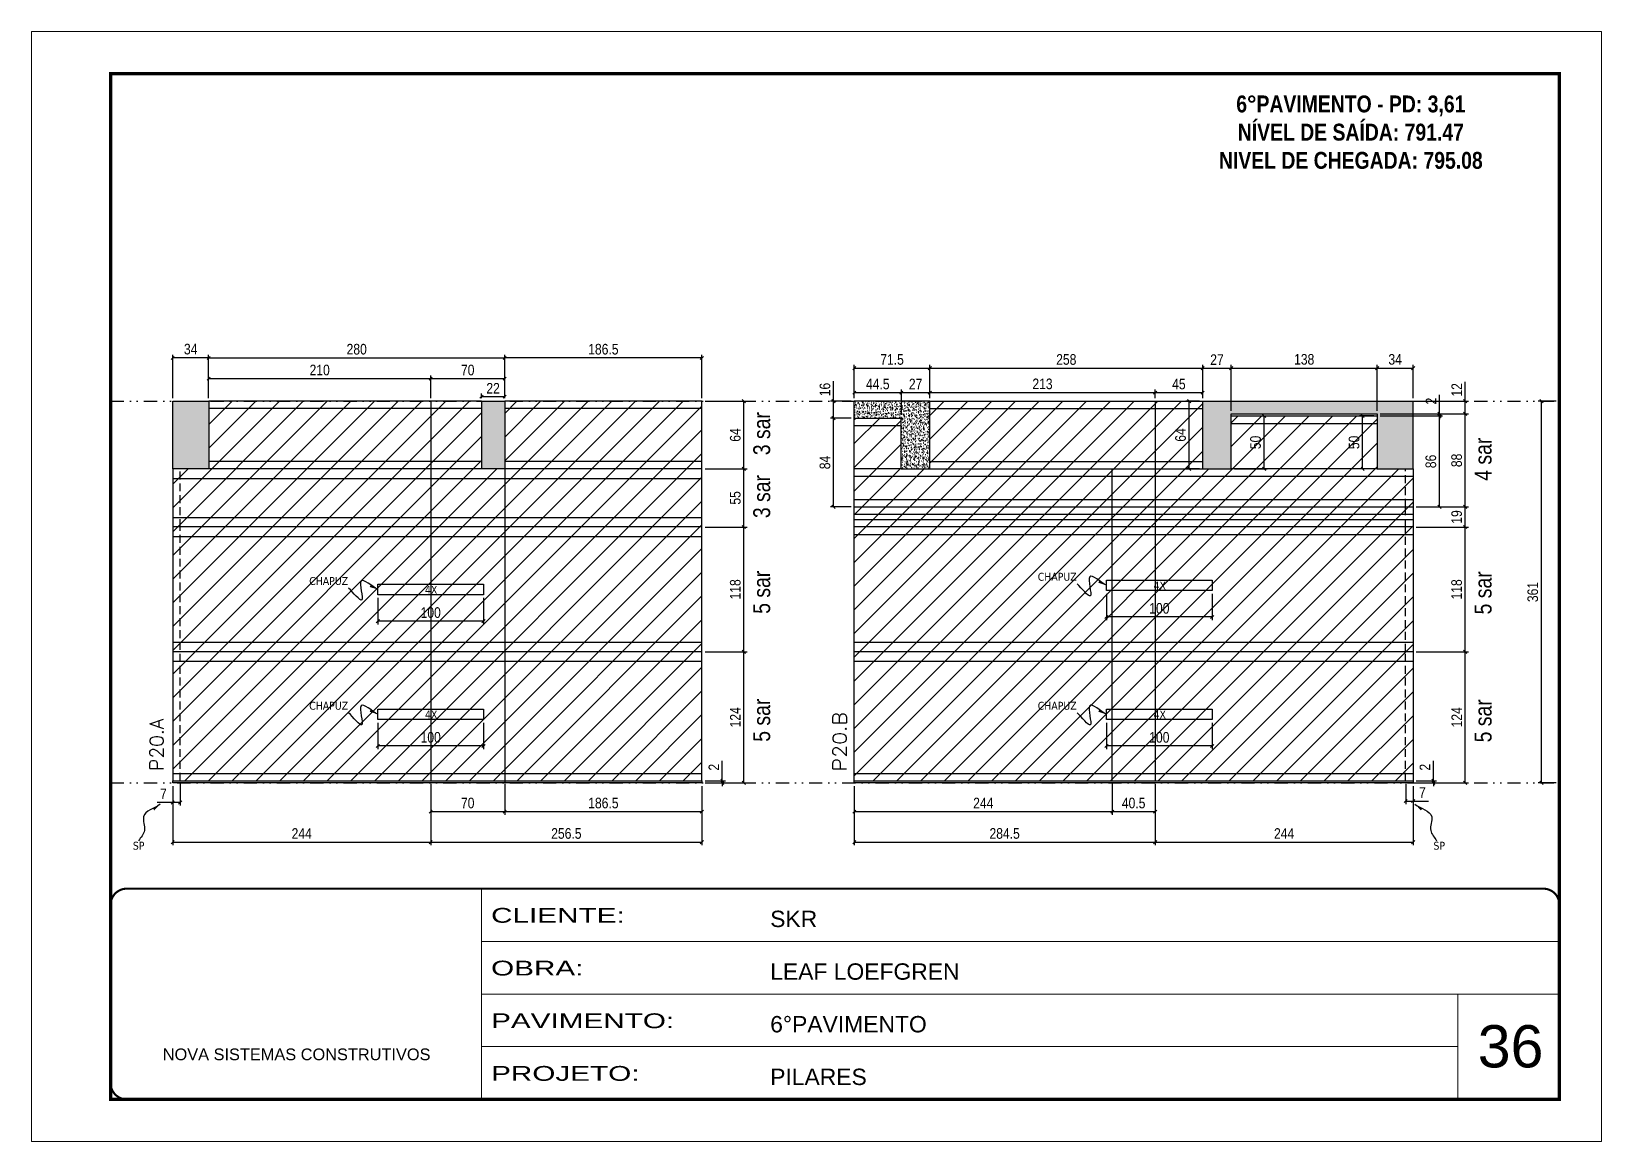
# Model space of a CAD drawing. Extents: x 14400 to 27878, y -21631 to 6985.
# Drawn here: x 19168 to 20653, y -3254 to -2204 of the extents above; entities that cross this region are included whole.
import ezdxf

# ---------------------------------------------------------------- set-up
doc = ezdxf.new("R2010")
doc.units = 0
for name, pattern in [('CONTINUO', [0]), ('DASHED', [0.75, 0.5, -0.25]), ('DIVIDE2', [0.625, 0.25, -0.125, 0, -0.125, 0, -0.125]), ('HIDDEN', [0.375, 0.25, -0.125])]:
    doc.linetypes.add(name, pattern=pattern)
for name, color, linetype, lineweight in [('CARIMBO', 255, 'Continuous', 9), ('Folhas', 255, 'Continuous', 9), ('Hachura', 251, 'Continuous', 9), ('SARRAFO DE PRESSAO', 251, 'DASHED', 9), ('Texto Seção', 7, 'Continuous', 15)]:
    doc.layers.add(name, color=color, linetype=linetype, lineweight=lineweight)
for name, color, linetype in [('COTA', 241, 'Continuous'), ('NOMENCLATURA', 7, 'Continuous'), ('Nível', 160, 'Continuous'), ('Painéis', 200, 'Continuous'), ('SARR_2.2x10', 60, 'Continuous'), ('SARR_2.2x7', 40, 'Continuous'), ('Sarrafo de Pressão', 42, 'HIDDEN'), ('texto', 7, 'Continuous')]:
    doc.layers.add(name, color=color, linetype=linetype)
doc.styles.add('ARIAL', font='arial.ttf')
doc.styles.add('ARIAL_NARROW', font='ARIALN.TTF', dxfattribs={"height": 0.2})
doc.styles.add('COTA TECNICA', font='techl___.ttf', dxfattribs={"height": 10})
doc.styles.add('COTA TECNICA-50', font='techl___.ttf', dxfattribs={"height": 10})
doc.styles.add('REGUA-120', font='ROMANS.shx', dxfattribs={"height": 15})
doc.styles.add('ROMANC', font='techb___.ttf', dxfattribs={"height": 2.5})
doc.styles.get("Standard").update_dxf_attribs({"font": 'arial.ttf'})
doc.styles.add('Tecnologia', font='')
doc.styles.get('Tecnologia').set_extended_font_data('Forgotten Futurist')
doc.dimstyles.new('COTA PAINEL-50', dxfattribs={"dimtxt": 10, "dimasz": 3, "dimexe": 3, "dimexo": 3, "dimgap": 3, "dimtad": 1, "dimdec": 1, "dimzin": 12, "dimdsep": 46, "dimtxsty": 'COTA TECNICA-50', "dimblk1": 'OBLIQUE', "dimblk2": 'OBLIQUE', "dimsah": 1, "dimcen": 0.9, "dimclrd": 4, "dimclre": 4, "dimclrt": 240, "dimadec": 1, "dimazin": 3, "dimtfac": 1, "dimtdec": 1, "dimtmove": 0, "dimatfit": 3, "dimfxl": 1, "dimtolj": 1, "dimtzin": 12, "dimarcsym": 0})
doc.dimstyles.new('PAINEL', dxfattribs={"dimtxt": 10, "dimasz": 3, "dimexe": 3, "dimexo": 3, "dimgap": 3, "dimtad": 1, "dimdec": 1, "dimzin": 12, "dimdsep": 46, "dimtxsty": 'COTA TECNICA', "dimblk1": 'OBLIQUE', "dimblk2": 'OBLIQUE', "dimsah": 1, "dimcen": 0.9, "dimclrd": 4, "dimclre": 4, "dimclrt": 240, "dimadec": 1, "dimazin": 3, "dimtfac": 1, "dimtdec": 1, "dimtmove": 0, "dimatfit": 3, "dimfxl": 1, "dimtolj": 1, "dimtzin": 12, "dimarcsym": 0})
doc.dimstyles.get("Standard").update_dxf_attribs({"dimtxt": 0.18, "dimasz": 0.18, "dimexe": 0.18, "dimexo": 0.0625, "dimgap": 0.09, "dimtad": 0, "dimtih": 1, "dimtoh": 1, "dimdec": 4, "dimzin": 0, "dimdsep": 46, "dimtxsty": 'Standard', "dimcen": 0.09, "dimadec": 0, "dimazin": 0, "dimtfac": 1, "dimtdec": 4, "dimtofl": 0, "dimtmove": 0, "dimatfit": 3, "dimfxl": 1, "dimtolj": 1, "dimtzin": 0, "dimarcsym": 0})

msp = doc.modelspace()

# ---------------------------------------------------------------- texts
at = {"layer": 'CARIMBO', "style": 'ARIAL'}
msp.add_text('36', height=40, dxfattribs=at).set_placement((20536.33, -3183.73))
at = {"layer": 'NOMENCLATURA', "style": 'ARIAL_NARROW'}
for s, p in [('3 sar', (19867.14, -2604.71)), ('4 sar', (20549.4, -2628.88)), ('3 sar', (19867.14, -2664.21)), ('5 sar', (19867.14, -2754.71)), ('5 sar', (20549.4, -2755.27)), ('5 sar', (19867.14, -2875.71)), ('5 sar', (20549.4, -2876.27))]:
    msp.add_text(s, height=16, rotation=90, dxfattribs=at).set_placement(p)
at = {"layer": 'NOMENCLATURA', "color": 2, "insert": (20416.31, -2237.81), "char_height": 16, "attachment_point": 2, "style": 'ROMANC'}
msp.add_mtext_dynamic_manual_height_columns('\\P6°PAVIMENTO - PD: 3,61\\PNÍVEL DE SAÍDA: 791.47\\PNIVEL DE CHEGADA: 795.08', width=432.3511, gutter_width=1, heights=[0], dxfattribs=at)
at = {"layer": 'texto', "color": 0, "char_height": 7.5, "attachment_point": 5}
for s, insert in [('{\\fTahoma|b0|i0|c0|p34;\\C4;CHAPUZ}', (20138.61, -2719.73)), ('{\\fTahoma|b0|i0|c0|p34;\\C4;CHAPUZ}', (19449.58, -2723.73)), ('{\\fTahoma|b0|i0|c0|p34;\\C4;4X}', (19546.52, -2732.04)), ('{\\fTahoma|b0|i0|c0|p34;\\C4;4X}', (20235.55, -2728.04)), ('{\\fTahoma|b0|i0|c0|p34;\\C4;CHAPUZ}', (19449.58, -2841.73)), ('{\\fTahoma|b0|i0|c0|p34;\\C4;4X}', (19546.52, -2850.04)), ('{\\fTahoma|b0|i0|c0|p34;\\C4;CHAPUZ}', (20138.61, -2841.73)), ('{\\fTahoma|b0|i0|c0|p34;\\C4;4X}', (20235.55, -2850.04)), ('{\\fTahoma|b0|i0|c0|p34;\\C4;SP}', (19269.88, -2974.08)), ('{\\fTahoma|b0|i0|c0|p34;\\C4;SP}', (20499.93, -2974.08))]:
    msp.add_mtext(s, dxfattribs=dict(at, insert=insert))
at = {"layer": 'Texto Seção', "style": 'REGUA-120', "width": 1.1}
msp.add_text('P20.B', height=13, rotation=90, dxfattribs=at).set_placement((19939.41, -2903.83))
at = {"layer": 'Texto Seção', "insert": (19293.51, -2903.34), "char_height": 13, "width": 285.3299, "attachment_point": 7, "rotation": 90, "style": 'REGUA-120'}
msp.add_mtext('P20.A', dxfattribs=at)

# ---------------------------------------------------------------- blocks, each defined once
blk = doc.blocks.new('9999999999')
at = {"color": 30, "linetype": 'CONTINUO'}
for p, q in [((98564.6, 34230.2), (98564.6, 34429.4)), ((98564.6, 34379.6), (99584, 34379.6)), ((98564.6, 34329.8), (99488, 34329.8)), ((99584, 34329.8), (99488, 34329.8)), ((99488, 34329.8), (99488, 34230.2)), ((98564.6, 34280), (99488, 34280))]:
    blk.add_line(p, q, dxfattribs=at)
at = {"color": 30, "linetype": 'CONTINUO', "const_width": 2}
blk.add_lwpolyline([(99584, 34230.2), (99584, 34414.4, 0.414214), (99569, 34429.4), (98229, 34429.4, 0.414214), (98214, 34414.4), (98214, 34245.2, 0.414214), (98229, 34230.2), (99584, 34230.2)], format="xyb", dxfattribs=at)
at = {"layer": 'Folhas'}
blk.add_lwpolyline([(98139, 34190.2), (99624, 34190.2), (99624, 35240.2), (98139, 35240.2)], close=True, dxfattribs=at)
at = {"layer": 'Folhas', "color": 30, "const_width": 3}
blk.add_lwpolyline([(98214, 34230.2), (99584, 34230.2), (99584, 35200.2), (98214, 35200.2)], close=True, dxfattribs=at)
at = {"color": 7, "linetype": 'Continuous', "ltscale": 5, "style": 'ARIAL'}
for s, height, p in [('SKR', 15.48, (98837.7, 34393.1)), ('LEAF LOEFGREN', 15.483, (98837.7, 34343.3)), ('6°PAVIMENTO', 15.483, (98837.7, 34293.5)), ('NOVA SISTEMAS CONSTRUTIVOS', 11.059, (98263.2, 34267.2)), ('PILARES', 15.48, (98837.7, 34243.7))]:
    blk.add_text(s, height=height, dxfattribs=at).set_placement(p)
at = {"layer": 'Folhas', "color": 7, "style": 'Tecnologia', "width": 1.5}
for s, p in [('CLIENTE:', (98573.7, 34397.2)), ('OBRA:', (98573.7, 34347.3)), ('PAVIMENTO:', (98573.7, 34297.5)), ('PROJETO:', (98573.7, 34247.7))]:
    blk.add_text(s, height=14, dxfattribs=at).set_placement(p)
blk = doc.blocks.new('_Oblique')
at = {"color": 0, "linetype": 'ByBlock', "lineweight": -2}
blk.add_line((-0.5, -0.5), (0.5, 0.5), dxfattribs=at)
blk = doc.blocks.new('*D3394')
at = {"layer": 'COTA', "color": 4, "lineweight": -2, "transparency": 16777216}
for p, q in [((19302.1, -2917.6), (19302.1, -2936.1)), ((19309.1, -2915.6), (19309.1, -2936.1)), ((19302.1, -2933.1), (19287.4, -2933.1)), ((19309.1, -2933.1), (19302.1, -2933.1))]:
    blk.add_line(p, q, dxfattribs=at)
at = {"layer": 'Defpoints', "color": 0, "transparency": 16777216}
for p in [(19302.1, -2914.6), (19309.1, -2912.6), (19302.1, -2933.1)]:
    blk.add_point(p, dxfattribs=at)
at = {"layer": 'COTA', "color": 4, "lineweight": -2, "transparency": 16777216, "xscale": 3, "yscale": 3, "zscale": 3, "rotation": 180}
blk.add_blockref('_Oblique', (19302.1, -2933.1), dxfattribs=at)
at = {"layer": 'COTA', "color": 4, "lineweight": -2, "transparency": 16777216, "xscale": 3, "yscale": 3, "zscale": 3}
blk.add_blockref('_Oblique', (19309.1, -2933.1), dxfattribs=at)
at = {"layer": 'COTA', "color": 240, "transparency": 16777216, "insert": (19293.3, -2925), "char_height": 10, "attachment_point": 5, "style": 'COTA TECNICA-50'}
blk.add_mtext('\\A1;7', dxfattribs=at)
blk = doc.blocks.new('*D3395')
at = {"layer": 'COTA', "color": 4, "lineweight": -2, "transparency": 16777216}
for p, q in [((19821.9, -2912.6), (19821.9, -2893.8)), ((19805.6, -2912.6), (19824.9, -2912.6)), ((19805.6, -2914.6), (19824.9, -2914.6)), ((19821.9, -2914.6), (19821.9, -2912.6)), ((19821.9, -2914.6), (19821.9, -2917.6))]:
    blk.add_line(p, q, dxfattribs=at)
at = {"layer": 'Defpoints', "color": 0, "transparency": 16777216}
for p in [(19802.6, -2912.6), (19802.6, -2914.6), (19821.9, -2914.6)]:
    blk.add_point(p, dxfattribs=at)
at = {"layer": 'COTA', "color": 4, "lineweight": -2, "transparency": 16777216, "xscale": 3, "yscale": 3, "zscale": 3}
for p, rotation in [((19821.9, -2912.6), 270), ((19821.9, -2914.6), 90)]:
    blk.add_blockref('_Oblique', p, dxfattribs=dict(at, rotation=rotation))
at = {"layer": 'COTA', "color": 240, "transparency": 16777216, "insert": (19813.9, -2899.8), "char_height": 10, "attachment_point": 5, "rotation": 90, "style": 'COTA TECNICA-50'}
blk.add_mtext('\\A1;2', dxfattribs=at)
blk = doc.blocks.new('*D3396')
at = {"layer": 'COTA', "color": 4, "lineweight": -2, "transparency": 16777216}
for p, q in [((19302.1, -2917.6), (19302.1, -2973.6)), ((19546.1, -2915.6), (19546.1, -2973.6)), ((19302.1, -2970.6), (19546.1, -2970.6))]:
    blk.add_line(p, q, dxfattribs=at)
at = {"layer": 'Defpoints', "color": 0, "transparency": 16777216}
for p in [(19302.1, -2914.6), (19546.1, -2912.6), (19546.1, -2970.6)]:
    blk.add_point(p, dxfattribs=at)
at = {"layer": 'COTA', "color": 4, "lineweight": -2, "transparency": 16777216, "xscale": 3, "yscale": 3, "zscale": 3, "rotation": 180}
blk.add_blockref('_Oblique', (19302.1, -2970.6), dxfattribs=at)
at = {"layer": 'COTA', "color": 4, "lineweight": -2, "transparency": 16777216, "xscale": 3, "yscale": 3, "zscale": 3}
blk.add_blockref('_Oblique', (19546.1, -2970.6), dxfattribs=at)
at = {"layer": 'COTA', "color": 240, "transparency": 16777216, "insert": (19424.1, -2962.5), "char_height": 10, "attachment_point": 5, "style": 'COTA TECNICA-50'}
blk.add_mtext('\\A1;244', dxfattribs=at)
blk = doc.blocks.new('*D3397')
at = {"layer": 'COTA', "color": 4, "lineweight": -2, "transparency": 16777216}
for p, q in [((19546.1, -2915.6), (19546.1, -2973.6)), ((19802.6, -2917.6), (19802.6, -2973.6)), ((19546.1, -2970.6), (19802.6, -2970.6))]:
    blk.add_line(p, q, dxfattribs=at)
at = {"layer": 'Defpoints', "color": 0, "transparency": 16777216}
for p in [(19546.1, -2912.6), (19802.6, -2914.6), (19802.6, -2970.6)]:
    blk.add_point(p, dxfattribs=at)
at = {"layer": 'COTA', "color": 4, "lineweight": -2, "transparency": 16777216, "xscale": 3, "yscale": 3, "zscale": 3, "rotation": 180}
blk.add_blockref('_Oblique', (19546.1, -2970.6), dxfattribs=at)
at = {"layer": 'COTA', "color": 4, "lineweight": -2, "transparency": 16777216, "xscale": 3, "yscale": 3, "zscale": 3}
blk.add_blockref('_Oblique', (19802.6, -2970.6), dxfattribs=at)
at = {"layer": 'COTA', "color": 240, "transparency": 16777216, "insert": (19674.4, -2962.5), "char_height": 10, "attachment_point": 5, "style": 'COTA TECNICA-50'}
blk.add_mtext('\\A1;256.5', dxfattribs=at)
blk = doc.blocks.new('*D3398')
at = {"layer": 'COTA', "color": 4, "linetype": 'ByBlock', "lineweight": -2, "transparency": 16777216}
for p, q in [((19496.1, -2857.7), (19496.1, -2882.7)), ((19596.1, -2857.7), (19596.1, -2882.7)), ((19596.1, -2879.7), (19496.1, -2879.7))]:
    blk.add_line(p, q, dxfattribs=at)
at = {"layer": 'Defpoints', "color": 0, "linetype": 'ByBlock', "transparency": 16777216}
for p in [(19496.1, -2854.7), (19596.1, -2854.7), (19496.1, -2879.7)]:
    blk.add_point(p, dxfattribs=at)
at = {"layer": 'COTA', "color": 4, "linetype": 'ByBlock', "lineweight": -2, "transparency": 16777216, "xscale": 3, "yscale": 3, "zscale": 3, "rotation": 180}
blk.add_blockref('_Oblique', (19496.1, -2879.7), dxfattribs=at)
at = {"layer": 'COTA', "color": 4, "linetype": 'ByBlock', "lineweight": -2, "transparency": 16777216, "xscale": 3, "yscale": 3, "zscale": 3}
blk.add_blockref('_Oblique', (19596.1, -2879.7), dxfattribs=at)
at = {"layer": 'COTA', "color": 240, "linetype": 'ByBlock', "transparency": 16777216, "insert": (19546.1, -2871.6), "char_height": 10, "attachment_point": 5, "style": 'COTA TECNICA'}
blk.add_mtext('\\A1;100', dxfattribs=at)
blk = doc.blocks.new('*D3399')
at = {"layer": 'COTA', "color": 4, "lineweight": -2, "transparency": 16777216}
for p, q in [((19546.1, -2915.6), (19546.1, -2944.8)), ((19616.1, -2915.6), (19616.1, -2944.8)), ((19546.1, -2941.8), (19616.1, -2941.8))]:
    blk.add_line(p, q, dxfattribs=at)
at = {"layer": 'Defpoints', "color": 0, "transparency": 16777216}
for p in [(19546.1, -2912.6), (19616.1, -2912.6), (19616.1, -2941.8)]:
    blk.add_point(p, dxfattribs=at)
at = {"layer": 'COTA', "color": 4, "lineweight": -2, "transparency": 16777216, "xscale": 3, "yscale": 3, "zscale": 3, "rotation": 180}
blk.add_blockref('_Oblique', (19546.1, -2941.8), dxfattribs=at)
at = {"layer": 'COTA', "color": 4, "lineweight": -2, "transparency": 16777216, "xscale": 3, "yscale": 3, "zscale": 3}
blk.add_blockref('_Oblique', (19616.1, -2941.8), dxfattribs=at)
at = {"layer": 'COTA', "color": 240, "transparency": 16777216, "insert": (19581.1, -2933.7), "char_height": 10, "attachment_point": 5, "style": 'COTA TECNICA'}
blk.add_mtext('\\A1;70', dxfattribs=at)
blk = doc.blocks.new('*D3400')
at = {"layer": 'COTA', "color": 4, "lineweight": -2, "transparency": 16777216}
for p, q in [((19616.1, -2915.6), (19616.1, -2944.8)), ((19802.6, -2917.6), (19802.6, -2944.8)), ((19616.1, -2941.8), (19802.6, -2941.8))]:
    blk.add_line(p, q, dxfattribs=at)
at = {"layer": 'Defpoints', "color": 0, "transparency": 16777216}
for p in [(19616.1, -2912.6), (19802.6, -2914.6), (19802.6, -2941.8)]:
    blk.add_point(p, dxfattribs=at)
at = {"layer": 'COTA', "color": 4, "lineweight": -2, "transparency": 16777216, "xscale": 3, "yscale": 3, "zscale": 3, "rotation": 180}
blk.add_blockref('_Oblique', (19616.1, -2941.8), dxfattribs=at)
at = {"layer": 'COTA', "color": 4, "lineweight": -2, "transparency": 16777216, "xscale": 3, "yscale": 3, "zscale": 3}
blk.add_blockref('_Oblique', (19802.6, -2941.8), dxfattribs=at)
at = {"layer": 'COTA', "color": 240, "transparency": 16777216, "insert": (19709.4, -2933.7), "char_height": 10, "attachment_point": 5, "style": 'COTA TECNICA'}
blk.add_mtext('\\A1;186.5', dxfattribs=at)
blk = doc.blocks.new('*D3401')
at = {"layer": 'COTA', "color": 4, "lineweight": -2, "transparency": 16777216}
for p, q in [((20468.2, -2915.6), (20468.2, -2934.8)), ((20475.2, -2917.6), (20475.2, -2934.8)), ((20468.2, -2931.8), (20475.2, -2931.8)), ((20475.2, -2931.8), (20489.9, -2931.8))]:
    blk.add_line(p, q, dxfattribs=at)
at = {"layer": 'Defpoints', "color": 0, "transparency": 16777216}
for p in [(20468.2, -2912.6), (20475.2, -2914.6), (20475.2, -2931.8)]:
    blk.add_point(p, dxfattribs=at)
at = {"layer": 'COTA', "color": 4, "lineweight": -2, "transparency": 16777216, "xscale": 3, "yscale": 3, "zscale": 3, "rotation": 180}
blk.add_blockref('_Oblique', (20468.2, -2931.8), dxfattribs=at)
at = {"layer": 'COTA', "color": 4, "lineweight": -2, "transparency": 16777216, "xscale": 3, "yscale": 3, "zscale": 3}
blk.add_blockref('_Oblique', (20475.2, -2931.8), dxfattribs=at)
at = {"layer": 'COTA', "color": 240, "transparency": 16777216, "insert": (20484, -2923.8), "char_height": 10, "attachment_point": 5, "style": 'COTA TECNICA-50'}
blk.add_mtext('\\A1;7', dxfattribs=at)
blk = doc.blocks.new('*D3402')
at = {"layer": 'COTA', "color": 4, "lineweight": -2, "transparency": 16777216}
for p, q in [((20494.4, -2912.6), (20494.4, -2893.8)), ((20478.2, -2912.6), (20497.4, -2912.6)), ((20478.2, -2914.6), (20497.4, -2914.6)), ((20494.4, -2914.6), (20494.4, -2912.6)), ((20494.4, -2914.6), (20494.4, -2917.6))]:
    blk.add_line(p, q, dxfattribs=at)
at = {"layer": 'Defpoints', "color": 0, "transparency": 16777216}
for p in [(20475.2, -2912.6), (20475.2, -2914.6), (20494.4, -2914.6)]:
    blk.add_point(p, dxfattribs=at)
at = {"layer": 'COTA', "color": 4, "lineweight": -2, "transparency": 16777216, "xscale": 3, "yscale": 3, "zscale": 3}
for p, rotation in [((20494.4, -2912.6), 270), ((20494.4, -2914.6), 90)]:
    blk.add_blockref('_Oblique', p, dxfattribs=dict(at, rotation=rotation))
at = {"layer": 'COTA', "color": 240, "transparency": 16777216, "insert": (20486.4, -2899.8), "char_height": 10, "attachment_point": 5, "rotation": 90, "style": 'COTA TECNICA-50'}
blk.add_mtext('\\A1;2', dxfattribs=at)
blk = doc.blocks.new('*D3403')
at = {"layer": 'COTA', "color": 4, "lineweight": -2, "transparency": 16777216}
for p, q in [((20478.2, -2790.6), (20527.5, -2790.6)), ((20524.5, -2914.6), (20524.5, -2790.6)), ((20478.2, -2914.6), (20527.5, -2914.6))]:
    blk.add_line(p, q, dxfattribs=at)
at = {"layer": 'Defpoints', "color": 0, "transparency": 16777216}
for p in [(20475.2, -2790.6), (20524.5, -2790.6), (20475.2, -2914.6)]:
    blk.add_point(p, dxfattribs=at)
at = {"layer": 'COTA', "color": 4, "lineweight": -2, "transparency": 16777216, "xscale": 3, "yscale": 3, "zscale": 3}
for p, rotation in [((20524.5, -2790.6), 90), ((20524.5, -2914.6), 270)]:
    blk.add_blockref('_Oblique', p, dxfattribs=dict(at, rotation=rotation))
at = {"layer": 'COTA', "color": 240, "transparency": 16777216, "insert": (20516.5, -2852.6), "char_height": 10, "attachment_point": 5, "rotation": 90, "style": 'COTA TECNICA'}
blk.add_mtext('\\A1;124', dxfattribs=at)
blk = doc.blocks.new('*D3404')
at = {"layer": 'COTA', "color": 4, "linetype": 'ByBlock', "lineweight": -2, "transparency": 16777216}
for p, q in [((20185.2, -2857.7), (20185.2, -2882.7)), ((20285.2, -2857.7), (20285.2, -2882.7)), ((20285.2, -2879.7), (20185.2, -2879.7))]:
    blk.add_line(p, q, dxfattribs=at)
at = {"layer": 'Defpoints', "color": 0, "linetype": 'ByBlock', "transparency": 16777216}
for p in [(20185.2, -2854.7), (20285.2, -2854.7), (20185.2, -2879.7)]:
    blk.add_point(p, dxfattribs=at)
at = {"layer": 'COTA', "color": 4, "linetype": 'ByBlock', "lineweight": -2, "transparency": 16777216, "xscale": 3, "yscale": 3, "zscale": 3, "rotation": 180}
blk.add_blockref('_Oblique', (20185.2, -2879.7), dxfattribs=at)
at = {"layer": 'COTA', "color": 4, "linetype": 'ByBlock', "lineweight": -2, "transparency": 16777216, "xscale": 3, "yscale": 3, "zscale": 3}
blk.add_blockref('_Oblique', (20285.2, -2879.7), dxfattribs=at)
at = {"layer": 'COTA', "color": 240, "linetype": 'ByBlock', "transparency": 16777216, "insert": (20235.2, -2871.6), "char_height": 10, "attachment_point": 5, "style": 'COTA TECNICA'}
blk.add_mtext('\\A1;100', dxfattribs=at)
blk = doc.blocks.new('*D3405')
at = {"layer": 'COTA', "color": 4, "lineweight": -2, "transparency": 16777216}
for p, q in [((19946.7, -2917.6), (19946.7, -2973.6)), ((20231.2, -2915.6), (20231.2, -2973.6)), ((19946.7, -2970.6), (20231.2, -2970.6))]:
    blk.add_line(p, q, dxfattribs=at)
at = {"layer": 'Defpoints', "color": 0, "transparency": 16777216}
for p in [(19946.7, -2914.6), (20231.2, -2912.6), (20231.2, -2970.6)]:
    blk.add_point(p, dxfattribs=at)
at = {"layer": 'COTA', "color": 4, "lineweight": -2, "transparency": 16777216, "xscale": 3, "yscale": 3, "zscale": 3, "rotation": 180}
blk.add_blockref('_Oblique', (19946.7, -2970.6), dxfattribs=at)
at = {"layer": 'COTA', "color": 4, "lineweight": -2, "transparency": 16777216, "xscale": 3, "yscale": 3, "zscale": 3}
blk.add_blockref('_Oblique', (20231.2, -2970.6), dxfattribs=at)
at = {"layer": 'COTA', "color": 240, "transparency": 16777216, "insert": (20088.9, -2962.5), "char_height": 10, "attachment_point": 5, "style": 'COTA TECNICA'}
blk.add_mtext('\\A1;284.5', dxfattribs=at)
blk = doc.blocks.new('*D3406')
at = {"layer": 'COTA', "color": 4, "lineweight": -2, "transparency": 16777216}
for p, q in [((20231.2, -2915.6), (20231.2, -2973.6)), ((20475.2, -2917.6), (20475.2, -2973.6)), ((20231.2, -2970.6), (20475.2, -2970.6))]:
    blk.add_line(p, q, dxfattribs=at)
at = {"layer": 'Defpoints', "color": 0, "transparency": 16777216}
for p in [(20231.2, -2912.6), (20475.2, -2914.6), (20475.2, -2970.6)]:
    blk.add_point(p, dxfattribs=at)
at = {"layer": 'COTA', "color": 4, "lineweight": -2, "transparency": 16777216, "xscale": 3, "yscale": 3, "zscale": 3, "rotation": 180}
blk.add_blockref('_Oblique', (20231.2, -2970.6), dxfattribs=at)
at = {"layer": 'COTA', "color": 4, "lineweight": -2, "transparency": 16777216, "xscale": 3, "yscale": 3, "zscale": 3}
blk.add_blockref('_Oblique', (20475.2, -2970.6), dxfattribs=at)
at = {"layer": 'COTA', "color": 240, "transparency": 16777216, "insert": (20353.2, -2962.5), "char_height": 10, "attachment_point": 5, "style": 'COTA TECNICA'}
blk.add_mtext('\\A1;244', dxfattribs=at)
blk = doc.blocks.new('*D3407')
at = {"layer": 'COTA', "color": 4, "lineweight": -2, "transparency": 16777216}
for p, q in [((19946.7, -2917.6), (19946.7, -2944.8)), ((20190.7, -2915.6), (20190.7, -2944.8)), ((19946.7, -2941.8), (20190.7, -2941.8))]:
    blk.add_line(p, q, dxfattribs=at)
at = {"layer": 'Defpoints', "color": 0, "transparency": 16777216}
for p in [(19946.7, -2914.6), (20190.7, -2912.6), (20190.7, -2941.8)]:
    blk.add_point(p, dxfattribs=at)
at = {"layer": 'COTA', "color": 4, "lineweight": -2, "transparency": 16777216, "xscale": 3, "yscale": 3, "zscale": 3, "rotation": 180}
blk.add_blockref('_Oblique', (19946.7, -2941.8), dxfattribs=at)
at = {"layer": 'COTA', "color": 4, "lineweight": -2, "transparency": 16777216, "xscale": 3, "yscale": 3, "zscale": 3}
blk.add_blockref('_Oblique', (20190.7, -2941.8), dxfattribs=at)
at = {"layer": 'COTA', "color": 240, "transparency": 16777216, "insert": (20068.7, -2933.7), "char_height": 10, "attachment_point": 5, "style": 'COTA TECNICA'}
blk.add_mtext('\\A1;244', dxfattribs=at)
blk = doc.blocks.new('*D3408')
at = {"layer": 'COTA', "color": 4, "lineweight": -2, "transparency": 16777216}
for p, q in [((20190.7, -2915.6), (20190.7, -2944.8)), ((20231.2, -2915.6), (20231.2, -2944.8)), ((20190.7, -2941.8), (20231.2, -2941.8))]:
    blk.add_line(p, q, dxfattribs=at)
at = {"layer": 'Defpoints', "color": 0, "transparency": 16777216}
for p in [(20190.7, -2912.6), (20231.2, -2912.6), (20231.2, -2941.8)]:
    blk.add_point(p, dxfattribs=at)
at = {"layer": 'COTA', "color": 4, "lineweight": -2, "transparency": 16777216, "xscale": 3, "yscale": 3, "zscale": 3, "rotation": 180}
blk.add_blockref('_Oblique', (20190.7, -2941.8), dxfattribs=at)
at = {"layer": 'COTA', "color": 4, "lineweight": -2, "transparency": 16777216, "xscale": 3, "yscale": 3, "zscale": 3}
blk.add_blockref('_Oblique', (20231.2, -2941.8), dxfattribs=at)
at = {"layer": 'COTA', "color": 240, "transparency": 16777216, "insert": (20210.9, -2933.7), "char_height": 10, "attachment_point": 5, "style": 'COTA TECNICA'}
blk.add_mtext('\\A1;40.5', dxfattribs=at)
blk = doc.blocks.new('*D3409')
at = {"layer": 'COTA', "color": 4, "lineweight": -2, "transparency": 16777216}
for p, q in [((19805.6, -2790.6), (19845.3, -2790.6)), ((19842.3, -2914.6), (19842.3, -2790.6)), ((19805.6, -2914.6), (19845.3, -2914.6))]:
    blk.add_line(p, q, dxfattribs=at)
at = {"layer": 'Defpoints', "color": 0, "transparency": 16777216}
for p in [(19802.6, -2790.6), (19842.3, -2790.6), (19802.6, -2914.6)]:
    blk.add_point(p, dxfattribs=at)
at = {"layer": 'COTA', "color": 4, "lineweight": -2, "transparency": 16777216, "xscale": 3, "yscale": 3, "zscale": 3}
for p, rotation in [((19842.3, -2790.6), 90), ((19842.3, -2914.6), 270)]:
    blk.add_blockref('_Oblique', p, dxfattribs=dict(at, rotation=rotation))
at = {"layer": 'COTA', "color": 240, "transparency": 16777216, "insert": (19834.2, -2852.6), "char_height": 10, "attachment_point": 5, "rotation": 90, "style": 'COTA TECNICA'}
blk.add_mtext('\\A1;124', dxfattribs=at)
blk = doc.blocks.new('*D3410')
at = {"layer": 'COTA', "color": 4, "lineweight": -2, "transparency": 16777216}
for p, q in [((19805.6, -2672.6), (19845.3, -2672.6)), ((19842.3, -2790.6), (19842.3, -2672.6)), ((19805.6, -2790.6), (19845.3, -2790.6))]:
    blk.add_line(p, q, dxfattribs=at)
at = {"layer": 'Defpoints', "color": 0, "transparency": 16777216}
for p in [(19802.6, -2672.6), (19842.3, -2672.6), (19802.6, -2790.6)]:
    blk.add_point(p, dxfattribs=at)
at = {"layer": 'COTA', "color": 4, "lineweight": -2, "transparency": 16777216, "xscale": 3, "yscale": 3, "zscale": 3}
for p, rotation in [((19842.3, -2672.6), 90), ((19842.3, -2790.6), 270)]:
    blk.add_blockref('_Oblique', p, dxfattribs=dict(at, rotation=rotation))
at = {"layer": 'COTA', "color": 240, "transparency": 16777216, "insert": (19834.2, -2731.6), "char_height": 10, "attachment_point": 5, "rotation": 90, "style": 'COTA TECNICA'}
blk.add_mtext('\\A1;118', dxfattribs=at)
blk = doc.blocks.new('*D3411')
at = {"layer": 'COTA', "color": 4, "linetype": 'ByBlock', "lineweight": -2, "transparency": 16777216}
for p, q in [((19496.1, -2739.7), (19496.1, -2764.7)), ((19596.1, -2739.7), (19596.1, -2764.7)), ((19596.1, -2761.7), (19496.1, -2761.7))]:
    blk.add_line(p, q, dxfattribs=at)
at = {"layer": 'Defpoints', "color": 0, "linetype": 'ByBlock', "transparency": 16777216}
for p in [(19496.1, -2736.7), (19596.1, -2736.7), (19496.1, -2761.7)]:
    blk.add_point(p, dxfattribs=at)
at = {"layer": 'COTA', "color": 4, "linetype": 'ByBlock', "lineweight": -2, "transparency": 16777216, "xscale": 3, "yscale": 3, "zscale": 3, "rotation": 180}
blk.add_blockref('_Oblique', (19496.1, -2761.7), dxfattribs=at)
at = {"layer": 'COTA', "color": 4, "linetype": 'ByBlock', "lineweight": -2, "transparency": 16777216, "xscale": 3, "yscale": 3, "zscale": 3}
blk.add_blockref('_Oblique', (19596.1, -2761.7), dxfattribs=at)
at = {"layer": 'COTA', "color": 240, "linetype": 'ByBlock', "transparency": 16777216, "insert": (19546.1, -2753.6), "char_height": 10, "attachment_point": 5, "style": 'COTA TECNICA'}
blk.add_mtext('\\A1;100', dxfattribs=at)
blk = doc.blocks.new('*D3412')
at = {"layer": 'COTA', "color": 4, "lineweight": -2, "transparency": 16777216}
for p, q in [((20478.2, -2672.6), (20527.5, -2672.6)), ((20524.5, -2790.6), (20524.5, -2672.6)), ((20478.2, -2790.6), (20527.5, -2790.6))]:
    blk.add_line(p, q, dxfattribs=at)
at = {"layer": 'Defpoints', "color": 0, "transparency": 16777216}
for p in [(20475.2, -2672.6), (20524.5, -2672.6), (20475.2, -2790.6)]:
    blk.add_point(p, dxfattribs=at)
at = {"layer": 'COTA', "color": 4, "lineweight": -2, "transparency": 16777216, "xscale": 3, "yscale": 3, "zscale": 3}
for p, rotation in [((20524.5, -2672.6), 90), ((20524.5, -2790.6), 270)]:
    blk.add_blockref('_Oblique', p, dxfattribs=dict(at, rotation=rotation))
at = {"layer": 'COTA', "color": 240, "transparency": 16777216, "insert": (20516.4, -2731.6), "char_height": 10, "attachment_point": 5, "rotation": 90, "style": 'COTA TECNICA'}
blk.add_mtext('\\A1;118', dxfattribs=at)
blk = doc.blocks.new('*D3413')
at = {"layer": 'COTA', "color": 4, "linetype": 'ByBlock', "lineweight": -2, "transparency": 16777216}
for p, q in [((20185.2, -2735.7), (20185.2, -2760.7)), ((20285.2, -2735.7), (20285.2, -2760.7)), ((20285.2, -2757.7), (20185.2, -2757.7))]:
    blk.add_line(p, q, dxfattribs=at)
at = {"layer": 'Defpoints', "color": 0, "linetype": 'ByBlock', "transparency": 16777216}
for p in [(20185.2, -2732.7), (20285.2, -2732.7), (20185.2, -2757.7)]:
    blk.add_point(p, dxfattribs=at)
at = {"layer": 'COTA', "color": 4, "linetype": 'ByBlock', "lineweight": -2, "transparency": 16777216, "xscale": 3, "yscale": 3, "zscale": 3, "rotation": 180}
blk.add_blockref('_Oblique', (20185.2, -2757.7), dxfattribs=at)
at = {"layer": 'COTA', "color": 4, "linetype": 'ByBlock', "lineweight": -2, "transparency": 16777216, "xscale": 3, "yscale": 3, "zscale": 3}
blk.add_blockref('_Oblique', (20285.2, -2757.7), dxfattribs=at)
at = {"layer": 'COTA', "color": 240, "linetype": 'ByBlock', "transparency": 16777216, "insert": (20235.2, -2749.6), "char_height": 10, "attachment_point": 5, "style": 'COTA TECNICA'}
blk.add_mtext('\\A1;100', dxfattribs=at)
blk = doc.blocks.new('*D3414')
at = {"layer": 'COTA', "color": 4, "lineweight": -2, "transparency": 16777216}
for p, q in [((20610.5, -2553.6), (20593.6, -2553.6)), ((20596.6, -2914.6), (20596.6, -2553.6)), ((20610.5, -2914.6), (20593.6, -2914.6))]:
    blk.add_line(p, q, dxfattribs=at)
at = {"layer": 'Defpoints', "color": 0, "transparency": 16777216}
for p in [(20596.6, -2553.6), (20613.5, -2553.6), (20613.5, -2914.6)]:
    blk.add_point(p, dxfattribs=at)
at = {"layer": 'COTA', "color": 4, "lineweight": -2, "transparency": 16777216, "xscale": 3, "yscale": 3, "zscale": 3}
for p, rotation in [((20596.6, -2553.6), 90), ((20596.6, -2914.6), 270)]:
    blk.add_blockref('_Oblique', p, dxfattribs=dict(at, rotation=rotation))
at = {"layer": 'COTA', "color": 240, "transparency": 16777216, "insert": (20588.4, -2734.1), "char_height": 10, "attachment_point": 5, "rotation": 90, "style": 'COTA TECNICA'}
blk.add_mtext('\\A1;361', dxfattribs=at)
blk = doc.blocks.new('*D3415')
at = {"layer": 'COTA', "color": 4, "lineweight": -2, "transparency": 16777216}
for p, q in [((19805.6, -2617.6), (19845.3, -2617.6)), ((19842.3, -2672.6), (19842.3, -2617.6)), ((19805.6, -2672.6), (19845.3, -2672.6))]:
    blk.add_line(p, q, dxfattribs=at)
at = {"layer": 'Defpoints', "color": 0, "transparency": 16777216}
for p in [(19802.6, -2617.6), (19842.3, -2617.6), (19802.6, -2672.6)]:
    blk.add_point(p, dxfattribs=at)
at = {"layer": 'COTA', "color": 4, "lineweight": -2, "transparency": 16777216, "xscale": 3, "yscale": 3, "zscale": 3}
for p, rotation in [((19842.3, -2617.6), 90), ((19842.3, -2672.6), 270)]:
    blk.add_blockref('_Oblique', p, dxfattribs=dict(at, rotation=rotation))
at = {"layer": 'COTA', "color": 240, "transparency": 16777216, "insert": (19834.2, -2645.1), "char_height": 10, "attachment_point": 5, "rotation": 90, "style": 'COTA TECNICA'}
blk.add_mtext('\\A1;55', dxfattribs=at)
blk = doc.blocks.new('*D3416')
at = {"layer": 'COTA', "color": 4, "lineweight": -2, "transparency": 16777216}
for p, q in [((19805.6, -2553.6), (19845.3, -2553.6)), ((19842.3, -2617.6), (19842.3, -2553.6)), ((19805.6, -2617.6), (19845.3, -2617.6))]:
    blk.add_line(p, q, dxfattribs=at)
at = {"layer": 'Defpoints', "color": 0, "transparency": 16777216}
for p in [(19802.6, -2553.6), (19842.3, -2553.6), (19802.6, -2617.6)]:
    blk.add_point(p, dxfattribs=at)
at = {"layer": 'COTA', "color": 4, "lineweight": -2, "transparency": 16777216, "xscale": 3, "yscale": 3, "zscale": 3}
for p, rotation in [((19842.3, -2553.6), 90), ((19842.3, -2617.6), 270)]:
    blk.add_blockref('_Oblique', p, dxfattribs=dict(at, rotation=rotation))
at = {"layer": 'COTA', "color": 240, "transparency": 16777216, "insert": (19834.2, -2585.6), "char_height": 10, "attachment_point": 5, "rotation": 90, "style": 'COTA TECNICA'}
blk.add_mtext('\\A1;64', dxfattribs=at)
blk = doc.blocks.new('*D3417')
at = {"layer": 'COTA', "color": 4, "lineweight": -2, "transparency": 16777216}
for p, q in [((19302.1, -2550.6), (19302.1, -2509.7)), ((19336.1, -2512.7), (19302.1, -2512.7)), ((19336.1, -2550.6), (19336.1, -2509.7))]:
    blk.add_line(p, q, dxfattribs=at)
at = {"layer": 'Defpoints', "color": 0, "transparency": 16777216}
for p in [(19302.1, -2512.7), (19302.1, -2553.6), (19336.1, -2553.6)]:
    blk.add_point(p, dxfattribs=at)
at = {"layer": 'COTA', "color": 4, "lineweight": -2, "transparency": 16777216, "xscale": 3, "yscale": 3, "zscale": 3, "rotation": 180}
blk.add_blockref('_Oblique', (19302.1, -2512.7), dxfattribs=at)
at = {"layer": 'COTA', "color": 4, "lineweight": -2, "transparency": 16777216, "xscale": 3, "yscale": 3, "zscale": 3}
blk.add_blockref('_Oblique', (19336.1, -2512.7), dxfattribs=at)
at = {"layer": 'COTA', "color": 240, "transparency": 16777216, "insert": (19319.1, -2504.4), "char_height": 10, "attachment_point": 5, "style": 'COTA TECNICA'}
blk.add_mtext('\\A1;34', dxfattribs=at)
blk = doc.blocks.new('*D3418')
at = {"layer": 'COTA', "color": 4, "lineweight": -2, "transparency": 16777216}
for p, q in [((19336.1, -2550.6), (19336.1, -2509.7)), ((19336.1, -2512.7), (19616.1, -2512.7)), ((19616.1, -2550.6), (19616.1, -2509.7))]:
    blk.add_line(p, q, dxfattribs=at)
at = {"layer": 'Defpoints', "color": 0, "transparency": 16777216}
for p in [(19616.1, -2512.7), (19336.1, -2553.6), (19616.1, -2553.6)]:
    blk.add_point(p, dxfattribs=at)
at = {"layer": 'COTA', "color": 4, "lineweight": -2, "transparency": 16777216, "xscale": 3, "yscale": 3, "zscale": 3, "rotation": 180}
blk.add_blockref('_Oblique', (19336.1, -2512.7), dxfattribs=at)
at = {"layer": 'COTA', "color": 4, "lineweight": -2, "transparency": 16777216, "xscale": 3, "yscale": 3, "zscale": 3}
blk.add_blockref('_Oblique', (19616.1, -2512.7), dxfattribs=at)
at = {"layer": 'COTA', "color": 240, "transparency": 16777216, "insert": (19476.1, -2504.5), "char_height": 10, "attachment_point": 5, "style": 'COTA TECNICA'}
blk.add_mtext('\\A1;280', dxfattribs=at)
blk = doc.blocks.new('*D3419')
at = {"layer": 'COTA', "color": 4, "lineweight": -2, "transparency": 16777216}
for p, q in [((19616.1, -2550.6), (19616.1, -2509.7)), ((19802.6, -2512.7), (19616.1, -2512.7)), ((19802.6, -2550.6), (19802.6, -2509.7))]:
    blk.add_line(p, q, dxfattribs=at)
at = {"layer": 'Defpoints', "color": 0, "transparency": 16777216}
for p in [(19616.1, -2512.7), (19616.1, -2553.6), (19802.6, -2553.6)]:
    blk.add_point(p, dxfattribs=at)
at = {"layer": 'COTA', "color": 4, "lineweight": -2, "transparency": 16777216, "xscale": 3, "yscale": 3, "zscale": 3, "rotation": 180}
blk.add_blockref('_Oblique', (19616.1, -2512.7), dxfattribs=at)
at = {"layer": 'COTA', "color": 4, "lineweight": -2, "transparency": 16777216, "xscale": 3, "yscale": 3, "zscale": 3}
blk.add_blockref('_Oblique', (19802.6, -2512.7), dxfattribs=at)
at = {"layer": 'COTA', "color": 240, "transparency": 16777216, "insert": (19709.4, -2504.5), "char_height": 10, "attachment_point": 5, "style": 'COTA TECNICA'}
blk.add_mtext('\\A1;186.5', dxfattribs=at)
blk = doc.blocks.new('*D3420')
at = {"layer": 'COTA', "color": 4, "lineweight": -2, "transparency": 16777216}
for p, q in [((19336.1, -2550.6), (19336.1, -2529.3)), ((19336.1, -2532.3), (19546.1, -2532.3)), ((19546.1, -2550.6), (19546.1, -2529.3))]:
    blk.add_line(p, q, dxfattribs=at)
at = {"layer": 'Defpoints', "color": 0, "transparency": 16777216}
for p in [(19546.1, -2532.3), (19336.1, -2553.6), (19546.1, -2553.6)]:
    blk.add_point(p, dxfattribs=at)
at = {"layer": 'COTA', "color": 4, "lineweight": -2, "transparency": 16777216, "xscale": 3, "yscale": 3, "zscale": 3, "rotation": 180}
blk.add_blockref('_Oblique', (19336.1, -2532.3), dxfattribs=at)
at = {"layer": 'COTA', "color": 4, "lineweight": -2, "transparency": 16777216, "xscale": 3, "yscale": 3, "zscale": 3}
blk.add_blockref('_Oblique', (19546.1, -2532.3), dxfattribs=at)
at = {"layer": 'COTA', "color": 240, "transparency": 16777216, "insert": (19441.1, -2524.2), "char_height": 10, "attachment_point": 5, "style": 'COTA TECNICA'}
blk.add_mtext('\\A1;210', dxfattribs=at)
blk = doc.blocks.new('*D3421')
at = {"layer": 'COTA', "color": 4, "lineweight": -2, "transparency": 16777216}
for p, q in [((19546.1, -2550.6), (19546.1, -2529.3)), ((19546.1, -2532.3), (19616.1, -2532.3)), ((19616.1, -2550.6), (19616.1, -2529.3))]:
    blk.add_line(p, q, dxfattribs=at)
at = {"layer": 'Defpoints', "color": 0, "transparency": 16777216}
for p in [(19616.1, -2532.3), (19546.1, -2553.6), (19616.1, -2553.6)]:
    blk.add_point(p, dxfattribs=at)
at = {"layer": 'COTA', "color": 4, "lineweight": -2, "transparency": 16777216, "xscale": 3, "yscale": 3, "zscale": 3, "rotation": 180}
blk.add_blockref('_Oblique', (19546.1, -2532.3), dxfattribs=at)
at = {"layer": 'COTA', "color": 4, "lineweight": -2, "transparency": 16777216, "xscale": 3, "yscale": 3, "zscale": 3}
blk.add_blockref('_Oblique', (19616.1, -2532.3), dxfattribs=at)
at = {"layer": 'COTA', "color": 240, "transparency": 16777216, "insert": (19581.1, -2524.2), "char_height": 10, "attachment_point": 5, "style": 'COTA TECNICA'}
blk.add_mtext('\\A1;70', dxfattribs=at)
blk = doc.blocks.new('*D3422')
at = {"layer": 'COTA', "color": 4, "lineweight": -2, "transparency": 16777216}
for p, q in [((19594.1, -2550.6), (19594.1, -2546.4)), ((19616.1, -2549.4), (19594.1, -2549.4)), ((19616.1, -2550.6), (19616.1, -2546.4))]:
    blk.add_line(p, q, dxfattribs=at)
at = {"layer": 'Defpoints', "color": 0, "transparency": 16777216}
for p in [(19594.1, -2549.4), (19594.1, -2553.6), (19616.1, -2553.6)]:
    blk.add_point(p, dxfattribs=at)
at = {"layer": 'COTA', "color": 4, "lineweight": -2, "transparency": 16777216, "xscale": 3, "yscale": 3, "zscale": 3, "rotation": 180}
blk.add_blockref('_Oblique', (19594.1, -2549.4), dxfattribs=at)
at = {"layer": 'COTA', "color": 4, "lineweight": -2, "transparency": 16777216, "xscale": 3, "yscale": 3, "zscale": 3}
blk.add_blockref('_Oblique', (19616.1, -2549.4), dxfattribs=at)
at = {"layer": 'COTA', "color": 240, "transparency": 16777216, "insert": (19605.1, -2541.4), "char_height": 10, "attachment_point": 5, "style": 'COTA TECNICA'}
blk.add_mtext('\\A1;22', dxfattribs=at)
blk = doc.blocks.new('*D3423')
at = {"layer": 'COTA', "color": 4, "lineweight": -2, "transparency": 16777216}
for p, q in [((20306.2, -2567.6), (20337.3, -2567.6)), ((20334.3, -2617.6), (20334.3, -2567.6)), ((20306.2, -2617.6), (20337.3, -2617.6))]:
    blk.add_line(p, q, dxfattribs=at)
at = {"layer": 'Defpoints', "color": 0, "transparency": 16777216}
for p in [(20303.2, -2567.6), (20334.3, -2567.6), (20303.2, -2617.6)]:
    blk.add_point(p, dxfattribs=at)
at = {"layer": 'COTA', "color": 4, "lineweight": -2, "transparency": 16777216, "xscale": 3, "yscale": 3, "zscale": 3}
for p, rotation in [((20334.3, -2567.6), 90), ((20334.3, -2617.6), 270)]:
    blk.add_blockref('_Oblique', p, dxfattribs=dict(at, rotation=rotation))
at = {"layer": 'COTA', "color": 240, "transparency": 16777216, "insert": (20326.2, -2592.6), "char_height": 10, "attachment_point": 5, "rotation": 90, "style": 'COTA TECNICA'}
blk.add_mtext('\\A1;50', dxfattribs=at)
blk = doc.blocks.new('*D3424')
at = {"layer": 'COTA', "color": 4, "lineweight": -2, "transparency": 16777216}
for p, q in [((20438.2, -2567.6), (20424.5, -2567.6)), ((20427.5, -2617.6), (20427.5, -2567.6)), ((20438.2, -2617.6), (20424.5, -2617.6))]:
    blk.add_line(p, q, dxfattribs=at)
at = {"layer": 'Defpoints', "color": 0, "transparency": 16777216}
for p in [(20427.5, -2567.6), (20441.2, -2567.6), (20441.2, -2617.6)]:
    blk.add_point(p, dxfattribs=at)
at = {"layer": 'COTA', "color": 4, "lineweight": -2, "transparency": 16777216, "xscale": 3, "yscale": 3, "zscale": 3}
for p, rotation in [((20427.5, -2567.6), 90), ((20427.5, -2617.6), 270)]:
    blk.add_blockref('_Oblique', p, dxfattribs=dict(at, rotation=rotation))
at = {"layer": 'COTA', "color": 240, "transparency": 16777216, "insert": (20419.4, -2592.6), "char_height": 10, "attachment_point": 5, "rotation": 90, "style": 'COTA TECNICA'}
blk.add_mtext('\\A1;50', dxfattribs=at)
blk = doc.blocks.new('*D3425')
at = {"layer": 'COTA', "color": 4, "lineweight": -2, "transparency": 16777216}
for p, q in [((20478.2, -2653.6), (20527.5, -2653.6)), ((20524.5, -2672.6), (20524.5, -2653.6)), ((20478.2, -2672.6), (20527.5, -2672.6))]:
    blk.add_line(p, q, dxfattribs=at)
at = {"layer": 'Defpoints', "color": 0, "transparency": 16777216}
for p in [(20475.2, -2653.6), (20524.5, -2653.6), (20475.2, -2672.6)]:
    blk.add_point(p, dxfattribs=at)
at = {"layer": 'COTA', "color": 4, "lineweight": -2, "transparency": 16777216, "xscale": 3, "yscale": 3, "zscale": 3}
for p, rotation in [((20524.5, -2653.6), 90), ((20524.5, -2672.6), 270)]:
    blk.add_blockref('_Oblique', p, dxfattribs=dict(at, rotation=rotation))
at = {"layer": 'COTA', "color": 240, "transparency": 16777216, "insert": (20516.4, -2663.1), "char_height": 10, "attachment_point": 5, "rotation": 90, "style": 'COTA TECNICA'}
blk.add_mtext('\\A1;19', dxfattribs=at)
blk = doc.blocks.new('*D3426')
at = {"layer": 'COTA', "color": 4, "lineweight": -2, "transparency": 16777216}
for p, q in [((20444.2, -2565.6), (20527.5, -2565.6)), ((20524.5, -2653.6), (20524.5, -2565.6)), ((20478.2, -2653.6), (20527.5, -2653.6))]:
    blk.add_line(p, q, dxfattribs=at)
at = {"layer": 'Defpoints', "color": 0, "transparency": 16777216}
for p in [(20441.2, -2565.6), (20524.5, -2565.6), (20475.2, -2653.6)]:
    blk.add_point(p, dxfattribs=at)
at = {"layer": 'COTA', "color": 4, "lineweight": -2, "transparency": 16777216, "xscale": 3, "yscale": 3, "zscale": 3}
for p, rotation in [((20524.5, -2565.6), 90), ((20524.5, -2653.6), 270)]:
    blk.add_blockref('_Oblique', p, dxfattribs=dict(at, rotation=rotation))
at = {"layer": 'COTA', "color": 240, "transparency": 16777216, "insert": (20516.4, -2609.6), "char_height": 10, "attachment_point": 5, "rotation": 90, "style": 'COTA TECNICA'}
blk.add_mtext('\\A1;88', dxfattribs=at)
blk = doc.blocks.new('*D3427')
at = {"layer": 'COTA', "color": 4, "lineweight": -2, "transparency": 16777216}
for p, q in [((19943.7, -2569.6), (19924.1, -2569.6)), ((19927.1, -2653.6), (19927.1, -2569.6)), ((19943.7, -2653.6), (19924.1, -2653.6))]:
    blk.add_line(p, q, dxfattribs=at)
at = {"layer": 'Defpoints', "color": 0, "transparency": 16777216}
for p in [(19927.1, -2569.6), (19946.7, -2569.6), (19946.7, -2653.6)]:
    blk.add_point(p, dxfattribs=at)
at = {"layer": 'COTA', "color": 4, "lineweight": -2, "transparency": 16777216, "xscale": 3, "yscale": 3, "zscale": 3}
for p, rotation in [((19927.1, -2569.6), 90), ((19927.1, -2653.6), 270)]:
    blk.add_blockref('_Oblique', p, dxfattribs=dict(at, rotation=rotation))
at = {"layer": 'COTA', "color": 240, "transparency": 16777216, "insert": (19919, -2611.6), "char_height": 10, "attachment_point": 5, "rotation": 90, "style": 'COTA TECNICA'}
blk.add_mtext('\\A1;84', dxfattribs=at)
blk = doc.blocks.new('*D3428')
at = {"layer": 'COTA', "color": 4, "lineweight": -2, "transparency": 16777216}
for p, q in [((19927.1, -2553.6), (19927.1, -2534.6)), ((19943.7, -2553.6), (19924.1, -2553.6)), ((19927.1, -2569.6), (19927.1, -2553.6)), ((19943.7, -2569.6), (19924.1, -2569.6))]:
    blk.add_line(p, q, dxfattribs=at)
at = {"layer": 'Defpoints', "color": 0, "transparency": 16777216}
for p in [(19927.1, -2553.6), (19946.7, -2553.6), (19946.7, -2569.6)]:
    blk.add_point(p, dxfattribs=at)
at = {"layer": 'COTA', "color": 4, "lineweight": -2, "transparency": 16777216, "xscale": 3, "yscale": 3, "zscale": 3}
for p, rotation in [((19927.1, -2553.6), 90), ((19927.1, -2569.6), 270)]:
    blk.add_blockref('_Oblique', p, dxfattribs=dict(at, rotation=rotation))
at = {"layer": 'COTA', "color": 240, "transparency": 16777216, "insert": (19919, -2542.6), "char_height": 10, "attachment_point": 5, "rotation": 90, "style": 'COTA TECNICA'}
blk.add_mtext('\\A1;16', dxfattribs=at)
blk = doc.blocks.new('*D3429')
at = {"layer": 'COTA', "color": 4, "lineweight": -2, "transparency": 16777216}
for p, q in [((19946.7, -2550.6), (19946.7, -2542.5)), ((19946.7, -2545.5), (19991.2, -2545.5)), ((19991.2, -2566.6), (19991.2, -2542.5))]:
    blk.add_line(p, q, dxfattribs=at)
at = {"layer": 'Defpoints', "color": 0, "transparency": 16777216}
for p in [(19946.7, -2553.6), (19991.2, -2545.5), (19991.2, -2569.6)]:
    blk.add_point(p, dxfattribs=at)
at = {"layer": 'COTA', "color": 4, "lineweight": -2, "transparency": 16777216, "xscale": 3, "yscale": 3, "zscale": 3, "rotation": 180}
blk.add_blockref('_Oblique', (19946.7, -2545.5), dxfattribs=at)
at = {"layer": 'COTA', "color": 4, "lineweight": -2, "transparency": 16777216, "xscale": 3, "yscale": 3, "zscale": 3}
blk.add_blockref('_Oblique', (19991.2, -2545.5), dxfattribs=at)
at = {"layer": 'COTA', "color": 240, "transparency": 16777216, "insert": (19968.9, -2537.4), "char_height": 10, "attachment_point": 5, "style": 'COTA TECNICA'}
blk.add_mtext('\\A1;44.5', dxfattribs=at)
blk = doc.blocks.new('*D3430')
at = {"layer": 'COTA', "color": 4, "lineweight": -2, "transparency": 16777216}
for p, q in [((19991.2, -2566.6), (19991.2, -2542.5)), ((19991.2, -2545.5), (20018.2, -2545.5)), ((20018.2, -2550.6), (20018.2, -2542.5))]:
    blk.add_line(p, q, dxfattribs=at)
at = {"layer": 'Defpoints', "color": 0, "transparency": 16777216}
for p in [(20018.2, -2545.5), (20018.2, -2553.6), (19991.2, -2569.6)]:
    blk.add_point(p, dxfattribs=at)
at = {"layer": 'COTA', "color": 4, "lineweight": -2, "transparency": 16777216, "xscale": 3, "yscale": 3, "zscale": 3, "rotation": 180}
blk.add_blockref('_Oblique', (19991.2, -2545.5), dxfattribs=at)
at = {"layer": 'COTA', "color": 4, "lineweight": -2, "transparency": 16777216, "xscale": 3, "yscale": 3, "zscale": 3}
blk.add_blockref('_Oblique', (20018.2, -2545.5), dxfattribs=at)
at = {"layer": 'COTA', "color": 240, "transparency": 16777216, "insert": (20004.7, -2537.4), "char_height": 10, "attachment_point": 5, "style": 'COTA TECNICA'}
blk.add_mtext('\\A1;27', dxfattribs=at)
blk = doc.blocks.new('*D3431')
at = {"layer": 'COTA', "color": 4, "lineweight": -2, "transparency": 16777216}
for p, q in [((20018.2, -2550.6), (20018.2, -2519.3)), ((20018.2, -2522.3), (20276.2, -2522.3)), ((20276.2, -2550.6), (20276.2, -2519.3))]:
    blk.add_line(p, q, dxfattribs=at)
at = {"layer": 'Defpoints', "color": 0, "transparency": 16777216}
for p in [(20276.2, -2522.3), (20018.2, -2553.6), (20276.2, -2553.6)]:
    blk.add_point(p, dxfattribs=at)
at = {"layer": 'COTA', "color": 4, "lineweight": -2, "transparency": 16777216, "xscale": 3, "yscale": 3, "zscale": 3, "rotation": 180}
blk.add_blockref('_Oblique', (20018.2, -2522.3), dxfattribs=at)
at = {"layer": 'COTA', "color": 4, "lineweight": -2, "transparency": 16777216, "xscale": 3, "yscale": 3, "zscale": 3}
blk.add_blockref('_Oblique', (20276.2, -2522.3), dxfattribs=at)
at = {"layer": 'COTA', "color": 240, "transparency": 16777216, "insert": (20147.2, -2514.2), "char_height": 10, "attachment_point": 5, "style": 'COTA TECNICA'}
blk.add_mtext('\\A1;258', dxfattribs=at)
blk = doc.blocks.new('*D3432')
at = {"layer": 'COTA', "color": 4, "lineweight": -2, "transparency": 16777216}
for p, q in [((20018.2, -2550.6), (20018.2, -2542.5)), ((20018.2, -2545.5), (20231.2, -2545.5)), ((20231.2, -2550.6), (20231.2, -2542.5))]:
    blk.add_line(p, q, dxfattribs=at)
at = {"layer": 'Defpoints', "color": 0, "transparency": 16777216}
for p in [(20018.2, -2553.6), (20231.2, -2545.5), (20231.2, -2553.6)]:
    blk.add_point(p, dxfattribs=at)
at = {"layer": 'COTA', "color": 4, "lineweight": -2, "transparency": 16777216, "xscale": 3, "yscale": 3, "zscale": 3, "rotation": 180}
blk.add_blockref('_Oblique', (20018.2, -2545.5), dxfattribs=at)
at = {"layer": 'COTA', "color": 4, "lineweight": -2, "transparency": 16777216, "xscale": 3, "yscale": 3, "zscale": 3}
blk.add_blockref('_Oblique', (20231.2, -2545.5), dxfattribs=at)
at = {"layer": 'COTA', "color": 240, "transparency": 16777216, "insert": (20124.7, -2537.3), "char_height": 10, "attachment_point": 5, "style": 'COTA TECNICA'}
blk.add_mtext('\\A1;213', dxfattribs=at)
blk = doc.blocks.new('*D3433')
at = {"layer": 'COTA', "color": 4, "lineweight": -2, "transparency": 16777216}
for p, q in [((20231.2, -2550.6), (20231.2, -2542.5)), ((20231.2, -2545.5), (20276.2, -2545.5)), ((20276.2, -2550.6), (20276.2, -2542.5))]:
    blk.add_line(p, q, dxfattribs=at)
at = {"layer": 'Defpoints', "color": 0, "transparency": 16777216}
for p in [(20231.2, -2553.6), (20276.2, -2545.5), (20276.2, -2553.6)]:
    blk.add_point(p, dxfattribs=at)
at = {"layer": 'COTA', "color": 4, "lineweight": -2, "transparency": 16777216, "xscale": 3, "yscale": 3, "zscale": 3, "rotation": 180}
blk.add_blockref('_Oblique', (20231.2, -2545.5), dxfattribs=at)
at = {"layer": 'COTA', "color": 4, "lineweight": -2, "transparency": 16777216, "xscale": 3, "yscale": 3, "zscale": 3}
blk.add_blockref('_Oblique', (20276.2, -2545.5), dxfattribs=at)
at = {"layer": 'COTA', "color": 240, "transparency": 16777216, "insert": (20253.7, -2537.4), "char_height": 10, "attachment_point": 5, "style": 'COTA TECNICA'}
blk.add_mtext('\\A1;45', dxfattribs=at)
blk = doc.blocks.new('*D3434')
at = {"layer": 'COTA', "color": 4, "lineweight": -2, "transparency": 16777216}
for p, q in [((20524.5, -2553.6), (20524.5, -2535.3)), ((20478.2, -2553.6), (20527.5, -2553.6)), ((20524.5, -2565.6), (20524.5, -2553.6)), ((20444.2, -2565.6), (20527.5, -2565.6))]:
    blk.add_line(p, q, dxfattribs=at)
at = {"layer": 'Defpoints', "color": 0, "transparency": 16777216}
for p in [(20475.2, -2553.6), (20524.5, -2553.6), (20441.2, -2565.6)]:
    blk.add_point(p, dxfattribs=at)
at = {"layer": 'COTA', "color": 4, "lineweight": -2, "transparency": 16777216, "xscale": 3, "yscale": 3, "zscale": 3}
for p, rotation in [((20524.5, -2553.6), 90), ((20524.5, -2565.6), 270)]:
    blk.add_blockref('_Oblique', p, dxfattribs=dict(at, rotation=rotation))
at = {"layer": 'COTA', "color": 240, "transparency": 16777216, "insert": (20516.5, -2542.9), "char_height": 10, "attachment_point": 5, "rotation": 90, "style": 'COTA TECNICA'}
blk.add_mtext('\\A1;12', dxfattribs=at)
blk = doc.blocks.new('*D3435')
at = {"layer": 'COTA', "color": 4, "lineweight": -2, "transparency": 16777216}
for p, q in [((20444.2, -2567.6), (20503.1, -2567.6)), ((20500.1, -2653.6), (20500.1, -2567.6)), ((20478.2, -2653.6), (20503.1, -2653.6))]:
    blk.add_line(p, q, dxfattribs=at)
at = {"layer": 'Defpoints', "color": 0, "transparency": 16777216}
for p in [(20441.2, -2567.6), (20500.1, -2567.6), (20475.2, -2653.6)]:
    blk.add_point(p, dxfattribs=at)
at = {"layer": 'COTA', "color": 4, "lineweight": -2, "transparency": 16777216, "xscale": 3, "yscale": 3, "zscale": 3}
for p, rotation in [((20500.1, -2567.6), 90), ((20500.1, -2653.6), 270)]:
    blk.add_blockref('_Oblique', p, dxfattribs=dict(at, rotation=rotation))
at = {"layer": 'COTA', "color": 240, "transparency": 16777216, "insert": (20492, -2610.6), "char_height": 10, "attachment_point": 5, "rotation": 90, "style": 'COTA TECNICA'}
blk.add_mtext('\\A1;86', dxfattribs=at)
blk = doc.blocks.new('*D3436')
at = {"layer": 'COTA', "color": 4, "lineweight": -2, "transparency": 16777216}
for p, q in [((20500.1, -2565.6), (20500.1, -2547.5)), ((20444.2, -2565.6), (20503.1, -2565.6)), ((20444.2, -2567.6), (20503.1, -2567.6)), ((20500.1, -2567.6), (20500.1, -2565.6)), ((20500.1, -2567.6), (20500.1, -2570.6))]:
    blk.add_line(p, q, dxfattribs=at)
at = {"layer": 'Defpoints', "color": 0, "transparency": 16777216}
for p in [(20441.2, -2565.6), (20441.2, -2567.6), (20500.1, -2565.6)]:
    blk.add_point(p, dxfattribs=at)
at = {"layer": 'COTA', "color": 4, "lineweight": -2, "transparency": 16777216, "xscale": 3, "yscale": 3, "zscale": 3}
for p, rotation in [((20500.1, -2565.6), 270), ((20500.1, -2567.6), 90)]:
    blk.add_blockref('_Oblique', p, dxfattribs=dict(at, rotation=rotation))
at = {"layer": 'COTA', "color": 240, "transparency": 16777216, "insert": (20492.1, -2553.5), "char_height": 10, "attachment_point": 5, "rotation": 90, "style": 'COTA TECNICA'}
blk.add_mtext('\\A1;2', dxfattribs=at)
blk = doc.blocks.new('*D3437')
at = {"layer": 'COTA', "color": 4, "lineweight": -2, "transparency": 16777216}
for p, q in [((20276.2, -2550.6), (20276.2, -2519.3)), ((20276.2, -2522.3), (20303.2, -2522.3)), ((20303.2, -2562.6), (20303.2, -2519.3))]:
    blk.add_line(p, q, dxfattribs=at)
at = {"layer": 'Defpoints', "color": 0, "transparency": 16777216}
for p in [(20303.2, -2522.3), (20276.2, -2553.6), (20303.2, -2565.6)]:
    blk.add_point(p, dxfattribs=at)
at = {"layer": 'COTA', "color": 4, "lineweight": -2, "transparency": 16777216, "xscale": 3, "yscale": 3, "zscale": 3, "rotation": 180}
blk.add_blockref('_Oblique', (20276.2, -2522.3), dxfattribs=at)
at = {"layer": 'COTA', "color": 4, "lineweight": -2, "transparency": 16777216, "xscale": 3, "yscale": 3, "zscale": 3}
blk.add_blockref('_Oblique', (20303.2, -2522.3), dxfattribs=at)
at = {"layer": 'COTA', "color": 240, "transparency": 16777216, "insert": (20289.7, -2514.3), "char_height": 10, "attachment_point": 5, "style": 'COTA TECNICA'}
blk.add_mtext('\\A1;27', dxfattribs=at)
blk = doc.blocks.new('*D3438')
at = {"layer": 'COTA', "color": 4, "lineweight": -2, "transparency": 16777216}
for p, q in [((20303.2, -2562.6), (20303.2, -2519.3)), ((20303.2, -2522.3), (20441.2, -2522.3)), ((20441.2, -2562.6), (20441.2, -2519.3))]:
    blk.add_line(p, q, dxfattribs=at)
at = {"layer": 'Defpoints', "color": 0, "transparency": 16777216}
for p in [(20441.2, -2522.3), (20303.2, -2565.6), (20441.2, -2565.6)]:
    blk.add_point(p, dxfattribs=at)
at = {"layer": 'COTA', "color": 4, "lineweight": -2, "transparency": 16777216, "xscale": 3, "yscale": 3, "zscale": 3, "rotation": 180}
blk.add_blockref('_Oblique', (20303.2, -2522.3), dxfattribs=at)
at = {"layer": 'COTA', "color": 4, "lineweight": -2, "transparency": 16777216, "xscale": 3, "yscale": 3, "zscale": 3}
blk.add_blockref('_Oblique', (20441.2, -2522.3), dxfattribs=at)
at = {"layer": 'COTA', "color": 240, "transparency": 16777216, "insert": (20372.2, -2514.1), "char_height": 10, "attachment_point": 5, "style": 'COTA TECNICA'}
blk.add_mtext('\\A1;138', dxfattribs=at)
blk = doc.blocks.new('*D3439')
at = {"layer": 'COTA', "color": 4, "lineweight": -2, "transparency": 16777216}
for p, q in [((20441.2, -2562.6), (20441.2, -2519.3)), ((20441.2, -2522.3), (20475.2, -2522.3)), ((20475.2, -2550.6), (20475.2, -2519.3))]:
    blk.add_line(p, q, dxfattribs=at)
at = {"layer": 'Defpoints', "color": 0, "transparency": 16777216}
for p in [(20475.2, -2522.3), (20475.2, -2553.6), (20441.2, -2565.6)]:
    blk.add_point(p, dxfattribs=at)
at = {"layer": 'COTA', "color": 4, "lineweight": -2, "transparency": 16777216, "xscale": 3, "yscale": 3, "zscale": 3, "rotation": 180}
blk.add_blockref('_Oblique', (20441.2, -2522.3), dxfattribs=at)
at = {"layer": 'COTA', "color": 4, "lineweight": -2, "transparency": 16777216, "xscale": 3, "yscale": 3, "zscale": 3}
blk.add_blockref('_Oblique', (20475.2, -2522.3), dxfattribs=at)
at = {"layer": 'COTA', "color": 240, "transparency": 16777216, "insert": (20458.2, -2514.1), "char_height": 10, "attachment_point": 5, "style": 'COTA TECNICA'}
blk.add_mtext('\\A1;34', dxfattribs=at)
blk = doc.blocks.new('*D3440')
at = {"layer": 'COTA', "color": 4, "lineweight": -2, "transparency": 16777216}
for p, q in [((19946.7, -2550.6), (19946.7, -2519.3)), ((19946.7, -2522.3), (20018.2, -2522.3)), ((20018.2, -2550.6), (20018.2, -2519.3))]:
    blk.add_line(p, q, dxfattribs=at)
at = {"layer": 'Defpoints', "color": 0, "transparency": 16777216}
for p in [(20018.2, -2522.3), (19946.7, -2553.6), (20018.2, -2553.6)]:
    blk.add_point(p, dxfattribs=at)
at = {"layer": 'COTA', "color": 4, "lineweight": -2, "transparency": 16777216, "xscale": 3, "yscale": 3, "zscale": 3, "rotation": 180}
blk.add_blockref('_Oblique', (19946.7, -2522.3), dxfattribs=at)
at = {"layer": 'COTA', "color": 4, "lineweight": -2, "transparency": 16777216, "xscale": 3, "yscale": 3, "zscale": 3}
blk.add_blockref('_Oblique', (20018.2, -2522.3), dxfattribs=at)
at = {"layer": 'COTA', "color": 240, "transparency": 16777216, "insert": (19982.4, -2514.2), "char_height": 10, "attachment_point": 5, "style": 'COTA TECNICA'}
blk.add_mtext('\\A1;71.5', dxfattribs=at)
blk = doc.blocks.new('*D3441')
at = {"layer": 'COTA', "color": 4, "lineweight": -2, "transparency": 16777216}
for p, q in [((20273.2, -2553.6), (20260.4, -2553.6)), ((20263.4, -2617.6), (20263.4, -2553.6)), ((20273.2, -2617.6), (20260.4, -2617.6))]:
    blk.add_line(p, q, dxfattribs=at)
at = {"layer": 'Defpoints', "color": 0, "transparency": 16777216}
for p in [(20263.4, -2553.6), (20276.2, -2553.6), (20276.2, -2617.6)]:
    blk.add_point(p, dxfattribs=at)
at = {"layer": 'COTA', "color": 4, "lineweight": -2, "transparency": 16777216, "xscale": 3, "yscale": 3, "zscale": 3}
for p, rotation in [((20263.4, -2553.6), 90), ((20263.4, -2617.6), 270)]:
    blk.add_blockref('_Oblique', p, dxfattribs=dict(at, rotation=rotation))
at = {"layer": 'COTA', "color": 240, "transparency": 16777216, "insert": (20255.3, -2585.6), "char_height": 10, "attachment_point": 5, "rotation": 90, "style": 'COTA TECNICA'}
blk.add_mtext('\\A1;64', dxfattribs=at)

# ---------------------------------------------------------------- dimensions: what is measured, and where the dimension line sits
at = {"layer": 'COTA'}
for base, p1, p2, dimstyle, picture, middle in [((19302.13, -2512.67), (19336.13, -2553.59), (19302.13, -2553.59), 'PAINEL', '*D3417', (19319.13, -2504.45)), ((19616.13, -2512.67), (19336.13, -2553.59), (19616.13, -2553.59), 'PAINEL', '*D3418', (19476.13, -2504.54)), ((19616.13, -2512.67), (19802.63, -2553.59), (19616.13, -2553.59), 'PAINEL', '*D3419', (19709.38, -2504.54)), ((20018.16, -2522.34), (19946.66, -2553.59), (20018.16, -2553.59), 'PAINEL', '*D3440', (19982.41, -2514.23)), ((20276.16, -2522.34), (20018.16, -2553.59), (20276.16, -2553.59), 'PAINEL', '*D3431', (20147.16, -2514.2)), ((20303.16, -2522.34), (20276.16, -2553.59), (20303.16, -2565.59), 'PAINEL', '*D3437', (20289.66, -2514.26)), ((19546.13, -2532.33), (19336.13, -2553.59), (19546.13, -2553.59), 'PAINEL', '*D3420', (19441.13, -2524.23)), ((19594.13, -2549.35), (19616.13, -2553.59), (19594.13, -2553.59), 'PAINEL', '*D3422', (19605.13, -2541.35)), ((19991.16, -2545.52), (19946.66, -2553.59), (19991.16, -2569.59), 'PAINEL', '*D3429', (19968.91, -2537.41)), ((20018.16, -2545.52), (19991.16, -2569.59), (20018.16, -2553.59), 'PAINEL', '*D3430', (20004.66, -2537.45)), ((20231.16, -2545.52), (20018.16, -2553.59), (20231.16, -2553.59), 'PAINEL', '*D3432', (20124.66, -2537.3)), ((19546.13, -2970.61), (19302.13, -2914.59), (19546.13, -2912.59), 'COTA PAINEL-50', '*D3396', (19424.13, -2962.54)), ((19802.63, -2970.61), (19546.13, -2912.59), (19802.63, -2914.59), 'COTA PAINEL-50', '*D3397', (19674.38, -2962.5)), ((19616.13, -2941.8), (19546.13, -2912.59), (19616.13, -2912.59), 'PAINEL', '*D3399', (19581.13, -2933.7)), ((20231.16, -2970.61), (19946.66, -2914.59), (20231.16, -2912.59), 'PAINEL', '*D3405', (20088.91, -2962.48)), ((20190.66, -2941.8), (19946.66, -2914.59), (20190.66, -2912.59), 'PAINEL', '*D3407', (20068.66, -2933.73)), ((20475.16, -2931.83), (20468.16, -2912.59), (20475.16, -2914.59), 'COTA PAINEL-50', '*D3401', (20484.02, -2923.76))]:
    dim = msp.add_linear_dim(base=base, p1=p1, p2=p2, dimstyle=dimstyle, dxfattribs=at)
    dim.commit()
    dim.dimension.update_dxf_attribs({"geometry": picture, "text_midpoint": middle})
for base, p1, p2, picture, middle in [((20441.16, -2522.34), (20303.16, -2565.59), (20441.16, -2565.59), '*D3438', (20372.16, -2514.09)), ((20475.16, -2522.34), (20441.16, -2565.59), (20475.16, -2553.59), '*D3439', (20458.16, -2514.12)), ((19616.13, -2532.33), (19546.13, -2553.59), (19616.13, -2553.59), '*D3421', (19581.13, -2524.23)), ((20276.16, -2545.52), (20231.16, -2553.59), (20276.16, -2553.59), '*D3433', (20253.66, -2537.41)), ((19802.63, -2941.8), (19616.13, -2912.59), (19802.63, -2914.59), '*D3400', (19709.38, -2933.67)), ((20231.16, -2941.8), (20190.66, -2912.59), (20231.16, -2912.59), '*D3408', (20210.91, -2933.69)), ((20475.16, -2970.61), (20231.16, -2912.59), (20475.16, -2914.59), '*D3406', (20353.16, -2962.54))]:
    dim = msp.add_linear_dim(base=base, p1=p1, p2=p2, dimstyle='PAINEL', override={"dimtmove": 1}, dxfattribs=at)
    dim.commit()
    dim.dimension.update_dxf_attribs({"geometry": picture, "text_midpoint": middle})
for base, p1, p2, angle, dimstyle, picture, middle in [((19927.06, -2553.59), (19946.66, -2569.59), (19946.66, -2553.59), 90, 'PAINEL', '*D3428', (19918.96, -2542.58)), ((20524.52, -2553.59), (20441.16, -2565.59), (20475.16, -2553.59), 90, 'PAINEL', '*D3434', (20516.47, -2542.93)), ((20263.43, -2553.59), (20276.16, -2617.59), (20276.16, -2553.59), 90, 'PAINEL', '*D3441', (20255.32, -2585.59)), ((20500.11, -2565.59), (20441.16, -2567.59), (20441.16, -2565.59), 90, 'PAINEL', '*D3436', (20492.11, -2553.53)), ((20596.63, -2553.59), (20613.47, -2914.59), (20613.47, -2553.59), 90, 'PAINEL', '*D3414', (20588.41, -2734.09)), ((19927.06, -2569.59), (19946.66, -2653.59), (19946.66, -2569.59), 90, 'PAINEL', '*D3427', (19918.97, -2611.59)), ((20334.33, -2567.59), (20303.16, -2617.59), (20303.16, -2567.59), 90, 'PAINEL', '*D3423', (20326.22, -2592.59)), ((20427.49, -2567.59), (20441.16, -2617.59), (20441.16, -2567.59), 90, 'PAINEL', '*D3424', (20419.38, -2592.59)), ((20500.11, -2567.59), (20475.16, -2653.59), (20441.16, -2567.59), 90, 'PAINEL', '*D3435', (20491.99, -2610.59)), ((19842.27, -2617.59), (19802.63, -2672.59), (19802.63, -2617.59), 90, 'PAINEL', '*D3415', (19834.16, -2645.09)), ((20524.52, -2653.59), (20475.16, -2672.59), (20475.16, -2653.59), 90, 'PAINEL', '*D3425', (20516.44, -2663.09)), ((19842.27, -2672.59), (19802.63, -2790.59), (19802.63, -2672.59), 90, 'PAINEL', '*D3410', (19834.17, -2731.59)), ((20524.52, -2672.59), (20475.16, -2790.59), (20475.16, -2672.59), 90, 'PAINEL', '*D3412', (20516.43, -2731.59)), ((19842.27, -2790.59), (19802.63, -2914.59), (19802.63, -2790.59), 90, 'PAINEL', '*D3409', (19834.2, -2852.59)), ((20524.52, -2790.59), (20475.16, -2914.59), (20475.16, -2790.59), 90, 'PAINEL', '*D3403', (20516.45, -2852.59)), ((19302.13, -2933.1), (19309.13, -2912.59), (19302.13, -2914.59), 180, 'COTA PAINEL-50', '*D3394', (19293.26, -2925.03))]:
    dim = msp.add_linear_dim(base=base, p1=p1, p2=p2, angle=angle, dimstyle=dimstyle, dxfattribs=at)
    dim.commit()
    dim.dimension.update_dxf_attribs({"geometry": picture, "text_midpoint": middle})
for base, p1, p2, picture, middle in [((19842.27, -2553.59), (19802.63, -2617.59), (19802.63, -2553.59), '*D3416', (19834.17, -2585.59)), ((20524.52, -2565.59), (20475.16, -2653.59), (20441.16, -2565.59), '*D3426', (20516.43, -2609.59))]:
    dim = msp.add_linear_dim(base=base, p1=p1, p2=p2, angle=90, dimstyle='PAINEL', override={"dimtmove": 1}, dxfattribs=at)
    dim.commit()
    dim.dimension.update_dxf_attribs({"geometry": picture, "text_midpoint": middle})
at = {"layer": 'COTA', "linetype": 'ByBlock'}
for base, p1, p2, picture, middle in [((19496.13, -2761.67), (19596.13, -2736.75), (19496.13, -2736.75), '*D3411', (19546.13, -2753.57)), ((20185.16, -2757.67), (20285.16, -2732.75), (20185.16, -2732.75), '*D3413', (20235.16, -2749.57)), ((19496.13, -2879.67), (19596.13, -2854.75), (19496.13, -2854.75), '*D3398', (19546.13, -2871.57)), ((20185.16, -2879.67), (20285.16, -2854.75), (20185.16, -2854.75), '*D3404', (20235.16, -2871.57))]:
    dim = msp.add_linear_dim(base=base, p1=p1, p2=p2, dimstyle='PAINEL', dxfattribs=at)
    dim.commit()
    dim.dimension.update_dxf_attribs({"geometry": picture, "text_midpoint": middle})
at = {"layer": 'COTA'}
for base, p1, p2, picture, middle in [((19821.89, -2914.59), (19802.63, -2912.59), (19802.63, -2914.59), '*D3395', (19821.89, -2899.84)), ((20494.42, -2914.59), (20475.16, -2912.59), (20475.16, -2914.59), '*D3402', (20494.42, -2899.84))]:
    dim = msp.add_linear_dim(base=base, p1=p1, p2=p2, angle=90, dimstyle='COTA PAINEL-50', dxfattribs=at)
    dim.commit()
    dim.dimension.update_dxf_attribs({"geometry": picture, "text_midpoint": middle, "dimtype": 160})

# ---------------------------------------------------------------- hatches: boundary and pattern name
at = {"layer": 'COTA'}
h = msp.add_hatch(dxfattribs=at)
h.set_pattern_fill('AR-CONC', color=256, scale=0.03)
h.paths.add_polyline_path([(19302.13, -2617.59), (19336.13, -2617.59), (19336.13, -2553.59), (19302.13, -2553.59)])
h.paths.add_polyline_path([(19594.13, -2617.59), (19616.13, -2617.59), (19616.13, -2553.59), (19597.74, -2553.59), (19594.13, -2553.59)])
h = msp.add_hatch(dxfattribs=at)
h.set_pattern_fill('AR-CONC', color=256, scale=0.03)
h.paths.add_polyline_path([(20018.16, -2553.59), (19946.66, -2553.59), (19946.66, -2569.59), (19991.16, -2569.59), (19991.16, -2617.59), (20018.16, -2617.59)])
h = msp.add_hatch(dxfattribs=at)
h.set_pattern_fill('AR-CONC', color=256, scale=0.03)
h.paths.add_polyline_path([(20303.16, -2565.59), (20441.16, -2565.59), (20441.16, -2617.59), (20475.16, -2617.59), (20475.16, -2553.59), (20276.16, -2553.59), (20276.16, -2617.59), (20303.16, -2617.59)])
at = {"layer": 'Hachura'}
h = msp.add_hatch(dxfattribs=at)
h.set_pattern_fill('ANSI31', color=256, scale=5)
h.paths.add_polyline_path([(19546.13, -2553.59), (19336.13, -2553.59), (19336.13, -2617.59), (19546.13, -2617.59)])
h.paths.add_polyline_path([(19594.13, -2553.59), (19546.13, -2553.59), (19546.13, -2617.59), (19594.13, -2617.59)])
h.paths.add_polyline_path([(19802.63, -2553.59), (19616.13, -2553.59), (19616.13, -2617.59), (19802.63, -2617.59)])
h.paths.add_polyline_path([(19802.63, -2617.59), (19616.13, -2617.59), (19616.13, -2672.59), (19802.63, -2672.59)])
h.paths.add_polyline_path([(19616.13, -2617.59), (19546.13, -2617.59), (19546.13, -2672.59), (19616.13, -2672.59)])
h.paths.add_polyline_path([(19546.13, -2617.59), (19336.13, -2617.59), (19302.13, -2617.59), (19302.13, -2672.59), (19546.13, -2672.59)])
h.paths.add_polyline_path([(19546.13, -2672.59), (19302.13, -2672.59), (19302.13, -2790.59), (19546.13, -2790.59)])
h.paths.add_polyline_path([(19616.13, -2672.59), (19546.13, -2672.59), (19546.13, -2790.59), (19616.13, -2790.59)])
h.paths.add_polyline_path([(19802.63, -2672.59), (19616.13, -2672.59), (19616.13, -2790.59), (19802.63, -2790.59)])
h.paths.add_polyline_path([(19802.63, -2790.59), (19616.13, -2790.59), (19616.13, -2912.59), (19802.63, -2912.59)])
h.paths.add_polyline_path([(19616.13, -2790.59), (19546.13, -2790.59), (19546.13, -2912.59), (19616.13, -2912.59)])
h.paths.add_polyline_path([(19546.13, -2790.59), (19302.13, -2790.59), (19302.13, -2912.59), (19546.13, -2912.59)])
h = msp.add_hatch(dxfattribs=at)
h.set_pattern_fill('ANSI31', color=256, scale=5)
h.paths.add_polyline_path([(20231.16, -2553.59), (20018.16, -2553.59), (20018.16, -2617.59), (20231.16, -2617.59)])
h.paths.add_polyline_path([(20276.16, -2553.59), (20231.16, -2553.59), (20231.16, -2617.59), (20276.16, -2617.59)])
h.paths.add_polyline_path([(20441.16, -2567.59), (20303.16, -2567.59), (20303.16, -2617.59), (20231.16, -2617.59), (20231.16, -2653.59), (20475.16, -2653.59), (20475.16, -2617.59), (20441.16, -2617.59)])
h.paths.add_polyline_path([(20475.16, -2653.59), (20231.16, -2653.59), (20231.16, -2672.59), (20475.16, -2672.59)])
h.paths.add_polyline_path([(20231.16, -2617.59), (20190.66, -2617.59), (20190.66, -2653.59), (20231.16, -2653.59)])
h.paths.add_polyline_path([(20231.16, -2653.59), (20190.66, -2653.59), (20190.66, -2672.59), (20231.16, -2672.59)])
h.paths.add_polyline_path([(20190.66, -2653.59), (19946.66, -2653.59), (19946.66, -2672.59), (20190.66, -2672.59)])
h.paths.add_polyline_path([(20190.66, -2617.59), (20018.16, -2617.59), (19991.16, -2617.59), (19991.16, -2569.59), (19946.66, -2569.59), (19946.66, -2653.59), (20190.66, -2653.59)])
h.paths.add_polyline_path([(20190.66, -2672.59), (19946.66, -2672.59), (19946.66, -2790.59), (20190.66, -2790.59)])
h.paths.add_polyline_path([(20231.16, -2672.59), (20190.66, -2672.59), (20190.66, -2790.59), (20231.16, -2790.59)])
h.paths.add_polyline_path([(20475.16, -2672.59), (20231.16, -2672.59), (20231.16, -2790.59), (20475.16, -2790.59)])
h.paths.add_polyline_path([(20475.16, -2790.59), (20231.16, -2790.59), (20231.16, -2912.59), (20475.16, -2912.59)])
h.paths.add_polyline_path([(20231.16, -2790.59), (20190.66, -2790.59), (20190.66, -2912.59), (20231.16, -2912.59)])
h.paths.add_polyline_path([(20190.66, -2790.59), (19946.66, -2790.59), (19946.66, -2912.59), (20190.66, -2912.59)])

# ---------------------------------------------------------------- linework, layer by layer
at = {"layer": 'COTA'}
for p, q in [((19302.13, -2617.59), (19302.13, -2553.59)), ((19302.13, -2553.59), (19336.13, -2553.59)), ((19597.74, -2553.59), (19616.13, -2553.59)), ((19946.66, -2569.59), (19946.66, -2553.59)), ((20018.16, -2553.59), (19946.66, -2553.59)), ((20276.16, -2553.59), (20475.16, -2553.59)), ((20475.16, -2617.59), (20475.16, -2553.59)), ((19991.16, -2617.59), (19946.66, -2617.59))]:
    msp.add_line(p, q, dxfattribs=at)
at = {"layer": 'Nível', "color": 4, "linetype": 'DIVIDE2', "ltscale": 50}
for p, q in [((19243.47, -2553.59), (20613.47, -2553.59)), ((19243.47, -2914.59), (20613.47, -2914.59))]:
    msp.add_line(p, q, dxfattribs=at)
at = {"layer": 'Painéis'}
for p, q in [((19336.13, -2553.59), (19336.13, -2617.59)), ((19594.13, -2553.59), (19336.13, -2553.59)), ((19546.13, -2553.59), (19546.13, -2912.59)), ((19594.13, -2553.59), (19594.13, -2617.59)), ((19616.13, -2553.59), (19616.13, -2914.59)), ((19802.63, -2553.59), (19616.13, -2553.59)), ((19802.63, -2912.59), (19802.63, -2553.59)), ((20018.16, -2553.59), (20276.16, -2553.59)), ((20018.16, -2617.59), (20018.16, -2553.59)), ((20231.16, -2553.59), (20231.16, -2912.59)), ((20276.16, -2553.59), (20276.16, -2617.59)), ((20303.16, -2617.59), (20303.16, -2565.59)), ((20303.16, -2565.59), (20441.16, -2565.59)), ((20303.16, -2567.59), (20441.16, -2567.59)), ((20441.16, -2565.59), (20441.16, -2617.59)), ((19946.66, -2912.59), (19946.66, -2569.59)), ((19946.66, -2569.59), (19991.16, -2569.59)), ((19991.16, -2617.59), (19991.16, -2569.59)), ((19302.13, -2617.59), (19302.13, -2912.59)), ((19802.63, -2617.59), (19302.13, -2617.59)), ((19991.16, -2617.59), (20303.16, -2617.59)), ((20190.66, -2912.59), (20190.66, -2617.59)), ((20441.16, -2617.59), (20475.16, -2617.59)), ((20475.16, -2617.59), (20475.16, -2912.59)), ((19946.66, -2653.59), (20475.16, -2653.59)), ((19802.63, -2672.59), (19302.13, -2672.59)), ((20475.16, -2672.59), (19946.66, -2672.59)), ((19802.63, -2790.59), (19302.13, -2790.59)), ((20475.16, -2790.59), (19946.66, -2790.59))]:
    msp.add_line(p, q, dxfattribs=at)
for points in [[(19802.63, -2914.59), (19302.13, -2914.59), (19302.13, -2912.59), (19802.63, -2912.59)], [(19946.66, -2912.59), (20475.16, -2912.59), (20475.16, -2914.59), (19946.66, -2914.59)]]:
    msp.add_lwpolyline(points, close=True, dxfattribs=at)
at = {"layer": 'SARR_2.2x10'}
for points in [[(19496.13, -2726.75), (19596.13, -2726.75), (19596.13, -2736.75), (19496.13, -2736.75)], [(20185.16, -2722.75), (20285.16, -2722.75), (20285.16, -2732.75), (20185.16, -2732.75)], [(19496.13, -2844.75), (19596.13, -2844.75), (19596.13, -2854.75), (19496.13, -2854.75)], [(20185.16, -2844.75), (20285.16, -2844.75), (20285.16, -2854.75), (20185.16, -2854.75)]]:
    msp.add_lwpolyline(points, close=True, dxfattribs=at)
at = {"layer": 'SARR_2.2x7'}
for p, q in [((19594.13, -2560.59), (19336.13, -2560.59)), ((19802.63, -2560.59), (19616.13, -2560.59)), ((20018.16, -2560.59), (20276.16, -2560.59)), ((19946.66, -2576.59), (19991.16, -2576.59)), ((20303.16, -2574.59), (20441.16, -2574.59)), ((19594.13, -2610.59), (19336.13, -2610.59)), ((19802.63, -2610.59), (19616.13, -2610.59)), ((20018.16, -2610.59), (20276.16, -2610.59)), ((19302.13, -2626.59), (19546.13, -2626.59)), ((19546.13, -2626.59), (19802.63, -2626.59)), ((19946.66, -2624.59), (20231.16, -2624.59)), ((20231.16, -2624.59), (20475.16, -2624.59)), ((20441.16, -2617.59), (20303.16, -2617.59)), ((19946.66, -2646.59), (20231.16, -2646.59)), ((20231.16, -2646.59), (20475.16, -2646.59)), ((19302.13, -2663.59), (19546.13, -2663.59)), ((19546.13, -2663.59), (19802.63, -2663.59)), ((19946.66, -2660.59), (20231.16, -2660.59)), ((19946.66, -2665.59), (20231.16, -2665.59)), ((20231.16, -2660.59), (20475.16, -2660.59)), ((20231.16, -2665.59), (20475.16, -2665.59)), ((19302.13, -2681.59), (19546.13, -2681.59)), ((19546.13, -2681.59), (19802.63, -2681.59)), ((19946.66, -2679.59), (20231.16, -2679.59)), ((20231.16, -2679.59), (20475.16, -2679.59)), ((19302.13, -2781.59), (19546.13, -2781.59)), ((19546.13, -2781.59), (19802.63, -2781.59)), ((19946.66, -2781.59), (20231.16, -2781.59)), ((20231.16, -2781.59), (20475.16, -2781.59)), ((19302.13, -2799.59), (19546.13, -2799.59)), ((19546.13, -2799.59), (19802.63, -2799.59)), ((19946.66, -2799.59), (20231.16, -2799.59)), ((20231.16, -2799.59), (20475.16, -2799.59)), ((19302.13, -2905.59), (19546.13, -2905.59)), ((19546.13, -2905.59), (19802.63, -2905.59)), ((19946.66, -2905.59), (20231.16, -2905.59)), ((20231.16, -2905.59), (20475.16, -2905.59))]:
    msp.add_line(p, q, dxfattribs=at)
at = {"layer": 'Sarrafo de Pressão', "ltscale": 30}
for p, q in [((19309.13, -2672.59), (19309.13, -2617.59)), ((20468.16, -2653.59), (20468.16, -2617.59)), ((20468.16, -2672.59), (20468.16, -2653.59)), ((19309.13, -2912.59), (19309.13, -2672.59)), ((20468.16, -2790.59), (20468.16, -2672.59)), ((20468.16, -2912.59), (20468.16, -2790.59))]:
    msp.add_line(p, q, dxfattribs=at)

# ---------------------------------------------------------------- block references
at = {"layer": 'SARRAFO DE PRESSAO', "color": 6, "linetype": 'ByBlock'}
msp.add_blockref('9999999999', (-78970.51, -37444.08), dxfattribs=at)

msp.set_redraw_order([(e.dxf.handle, doc.entitydb.next_handle()) for e in msp.query("TEXT MTEXT ATTDEF DIMENSION ARC_DIMENSION")])  # texts and dimensions are drawn at this point

# ---------------------------------------------------------------- leaders
at = {"layer": 'COTA', "path_type": 1}
for points in [[(20185.16, -2727.75), (20169.37, -2719.73), (20169.96, -2737.6), (20157.52, -2726.46)], [(19496.13, -2731.75), (19480.34, -2723.73), (19480.93, -2741.6), (19468.49, -2730.46)], [(19496.13, -2849.75), (19480.34, -2841.73), (19480.93, -2859.6), (19468.49, -2848.46)], [(20185.16, -2849.75), (20169.37, -2841.73), (20169.96, -2859.6), (20157.52, -2848.46)], [(19290.3, -2934.77), (19274.51, -2946.61), (19275.44, -2959.61), (19269.89, -2969.39)], [(20476.99, -2934.77), (20492.77, -2946.61), (20491.85, -2959.61), (20497.4, -2969.39)]]:
    msp.add_leader(points, dimstyle='Standard', override={"dimasz": 8}, dxfattribs=at)

doc.saveas('drawing.dxf')
